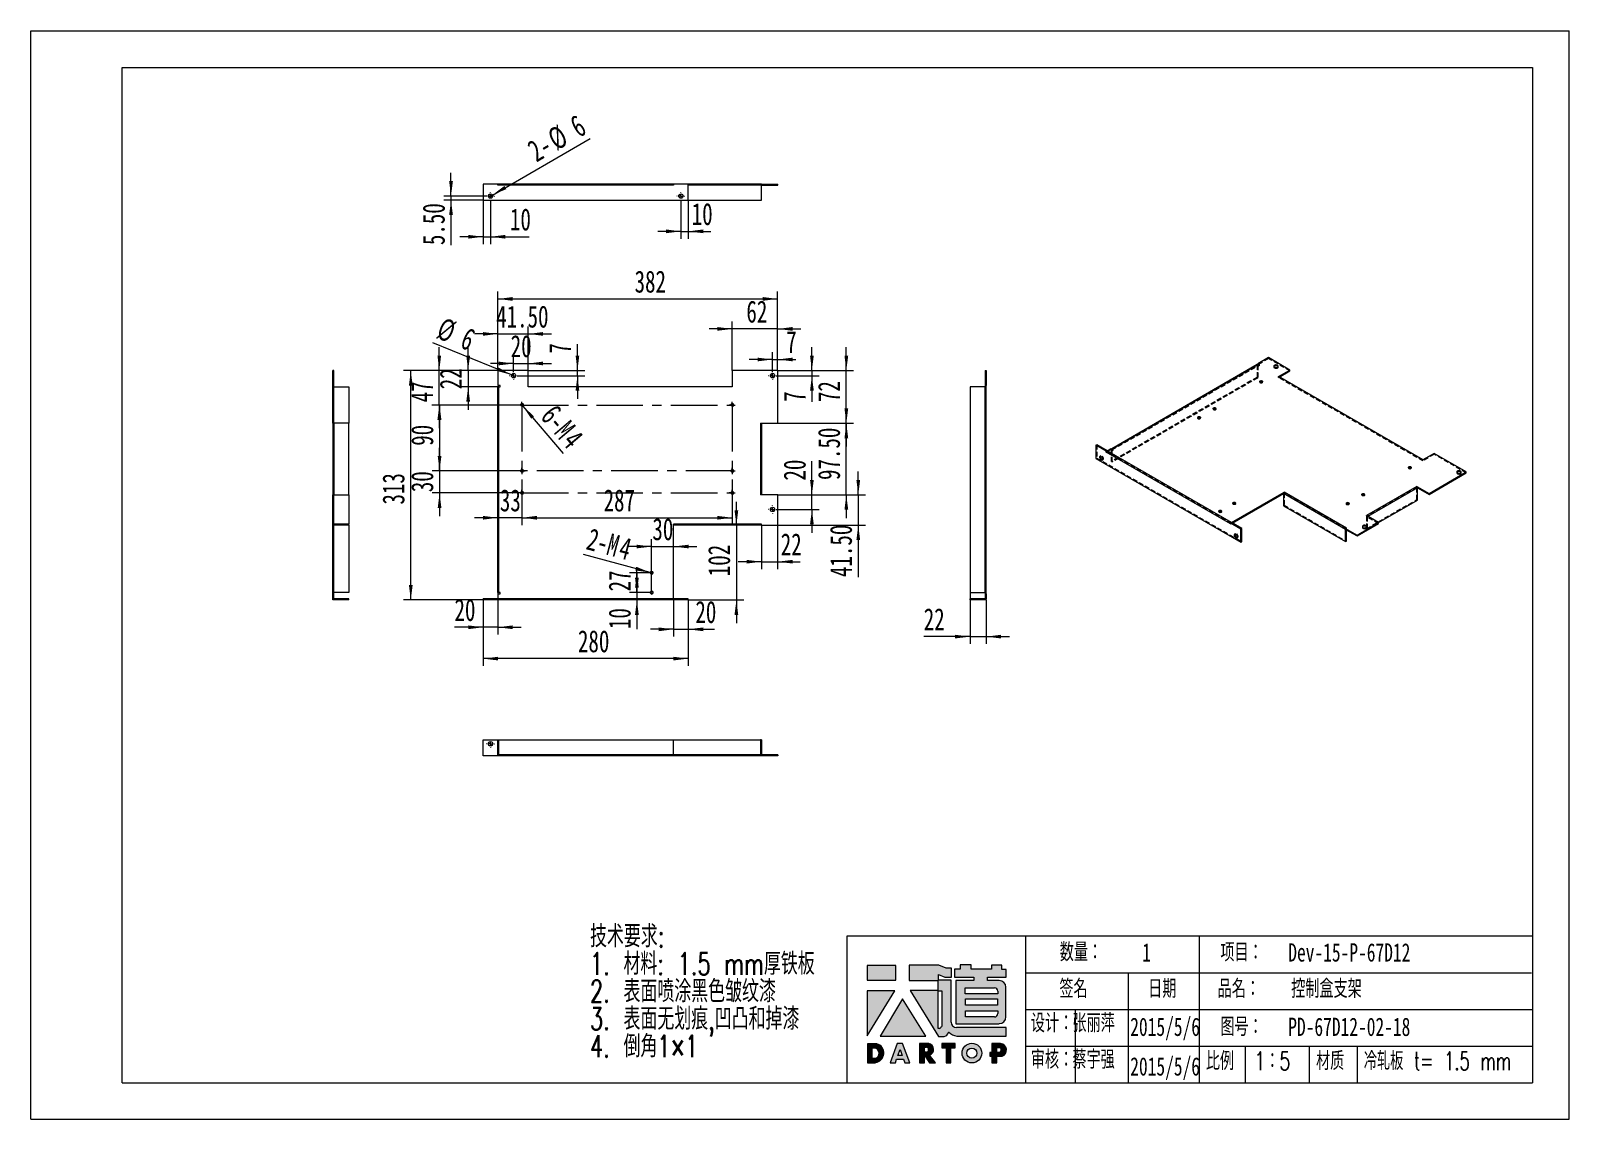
# Model space of a CAD drawing. Header units: millimetres. Extents: x 0 to 2100, y 1 to 1486.
import ezdxf

# ---------------------------------------------------------------- set-up
doc = ezdxf.new("R2010")
doc.units = ezdxf.units.MM
doc.header["$LTSCALE"] = 5
doc.linetypes.add('CENTERX2', pattern=[20.32, 12.7, -2.54, 2.54, -2.54])
doc.linetypes.add('HIDDEN', pattern=[1.905, 1.27, -0.635])
doc.layers.add('A-TITLEBLOCK', color=7, linetype='Continuous', lineweight=15)
doc.styles.add('SLDTEXTSTYLE0', font='TXT', dxfattribs={"width": 0.7, "bigfont": 'bigfont'})
doc.styles.add('SLDTEXTSTYLE1', font='TXT', dxfattribs={"width": 0.7})
doc.styles.add('SLDTEXTSTYLE2', font='TXT', dxfattribs={"width": 0.653846, "bigfont": 'bigfont'})
doc.dimstyles.new('SLDDIMSTYLE0', dxfattribs={"dimtxt": 30, "dimasz": 20.4, "dimexe": 0, "dimexo": 0.0625, "dimgap": 7.5, "dimtad": 2, "dimrnd": 1e-09, "dimzin": 4, "dimdsep": 46, "dimtxsty": 'SLDTEXTSTYLE1', "dimsah": 1, "dimcen": 0.09, "dimadec": 0, "dimazin": 1, "dimtfac": 1, "dimtmove": 0, "dimatfit": 0, "dimfxl": 0, "dimfrac": 2, "dimtolj": 1, "dimtzin": 12, "dimarcsym": 0})
doc.dimstyles.new('SLDDIMSTYLE1', dxfattribs={"dimtxt": 30, "dimasz": 20.4, "dimexe": 0, "dimexo": 0.0625, "dimgap": 7.5, "dimtad": 2, "dimrnd": 1e-09, "dimzin": 12, "dimdsep": 46, "dimtxsty": 'SLDTEXTSTYLE1', "dimsah": 1, "dimcen": 0.09, "dimadec": 0, "dimazin": 3, "dimtfac": 1, "dimtmove": 0, "dimatfit": 0, "dimfxl": 0, "dimfrac": 2, "dimtolj": 1, "dimtzin": 12, "dimarcsym": 0})
doc.dimstyles.new('SLDDIMSTYLE2', dxfattribs={"dimtxt": 30, "dimasz": 20.4, "dimexe": 0, "dimexo": 0.0625, "dimgap": 7.5, "dimtad": 2, "dimrnd": 1e-09, "dimzin": 12, "dimdsep": 46, "dimtxsty": 'SLDTEXTSTYLE1', "dimblk1": 'NONE', "dimsah": 1, "dimcen": 0, "dimadec": 0, "dimazin": 3, "dimtfac": 1, "dimtmove": 0, "dimatfit": 3, "dimldrblk": 'NONE', "dimfxl": 0, "dimfrac": 2, "dimtolj": 1, "dimtzin": 12, "dimarcsym": 0})
doc.dimstyles.new('SLDDIMSTYLE3', dxfattribs={"dimtxt": 30, "dimasz": 20.4, "dimexe": 0, "dimexo": 0.0625, "dimgap": 7.5, "dimtad": 2, "dimrnd": 1e-09, "dimzin": 12, "dimdsep": 46, "dimtxsty": 'SLDTEXTSTYLE1', "dimsah": 1, "dimcen": 0.09, "dimadec": 0, "dimazin": 3, "dimtfac": 1, "dimtofl": 0, "dimtmove": 0, "dimatfit": 3, "dimfxl": 0, "dimfrac": 2, "dimtolj": 1, "dimtzin": 12, "dimarcsym": 0})
doc.dimstyles.new('SLDDIMSTYLE4', dxfattribs={"dimtxt": 30, "dimasz": 20.4, "dimexe": 0, "dimexo": 0.0625, "dimgap": 7.5, "dimtad": 2, "dimrnd": 1e-09, "dimzin": 12, "dimdsep": 46, "dimtxsty": 'SLDTEXTSTYLE1', "dimblk1": 'NONE', "dimsah": 1, "dimcen": 0, "dimadec": 0, "dimazin": 3, "dimtfac": 1, "dimtmove": 0, "dimatfit": 3, "dimldrblk": 'NONE', "dimfxl": 0, "dimfrac": 2, "dimtolj": 1, "dimtzin": 12, "dimarcsym": 0})
doc.dimstyles.new('SLDDIMSTYLE5', dxfattribs={"dimtxt": 30, "dimasz": 20.4, "dimexe": 0, "dimexo": 0.0625, "dimgap": 7.5, "dimtad": 2, "dimrnd": 1e-09, "dimzin": 12, "dimdsep": 46, "dimtxsty": 'SLDTEXTSTYLE1', "dimblk1": 'NONE', "dimsah": 1, "dimcen": 0, "dimadec": 0, "dimazin": 3, "dimtfac": 1, "dimtmove": 0, "dimatfit": 3, "dimldrblk": 'NONE', "dimfxl": 0, "dimfrac": 2, "dimtolj": 1, "dimtzin": 12, "dimarcsym": 0})

msp = doc.modelspace()

# ---------------------------------------------------------------- texts
at = {"layer": 'A-TITLEBLOCK', "char_height": 25, "attachment_point": 1}
for s, insert, style in [('\\M+19094\\M+197CA\\M+18146', (1405.047, 241.5), 'SLDTEXTSTYLE0'), ('1', (1517.546, 241.181), 'SLDTEXTSTYLE1'), ('项\\M+196DA\\M+18146', (1624.197, 241.181), 'SLDTEXTSTYLE0'), ('Dev-15-P-67D12', (1716.881, 241.181), 'SLDTEXTSTYLE1'), ('签\\M+196BC', (1404.461, 191.574), 'SLDTEXTSTYLE0'), ('\\M+193FA\\M+18AFA', (1525.711, 191.574), 'SLDTEXTSTYLE0'), ('\\M+19569\\M+196BC\\M+18146', (1620.466, 191.574), 'SLDTEXTSTYLE0'), ('\\M+18D54\\M+190A7\\M+1E1B4\\M+18E78\\M+189CB', (1720.934, 191.574), 'SLDTEXTSTYLE0'), ('设计\\M+18146', (1365.537, 144.697), 'SLDTEXTSTYLE0'), ('张丽\\M+1E4CA', (1422.247, 144.697), 'SLDTEXTSTYLE0'), ('2015/5/6', (1501.155, 139.697), 'SLDTEXTSTYLE1'), ('图\\M+18D86\\M+18146', (1624.197, 139.697), 'SLDTEXTSTYLE0'), ('PD-67D12-02-18', (1716.846, 139.697), 'SLDTEXTSTYLE1'), ('审\\M+18A6A\\M+18146', (1365.537, 95.028), 'SLDTEXTSTYLE0'), ('\\M+1E4EF\\M+18946强', (1422.247, 95.028), 'SLDTEXTSTYLE0'), ('2015/5/6', (1501.155, 85.632), 'SLDTEXTSTYLE1'), ('\\M+194E4\\M+197E1', (1604.455, 93.132), 'SLDTEXTSTYLE0'), ('1\\M+181465', (1670.56, 93.132), 'SLDTEXTSTYLE0'), ('\\M+18DDE质', (1754.818, 93.132), 'SLDTEXTSTYLE0'), ('\\M+197E2轧\\M+194C2 t= 1.5 mm', (1819.965, 93.132), 'SLDTEXTSTYLE2')]:
    msp.add_mtext(s, dxfattribs=dict(at, insert=insert, style=style))

# ---------------------------------------------------------------- blocks, each defined once
blk = doc.blocks.new('块1')
at = {"linetype": 'Continuous'}
for color, points in [(12, [(38.6, 112.4), (38.6, 132.8), (-0.3, 132.8), (-0.3, 112.4)]), (12, [(-0.2, 36.7), (37.4, 98.2), (-0.2, 98.2)]), (12, [(79.7, 36.3), (47.8, 87), (17.1, 36.3)]), (8, [(119.5, 20.3), (119.5, 26), (101.7, 26), (101.7, 20.3), (107.2, 20.3), (107.2, 0), (113.9, 0), (113.9, 20.3)])]:
    blk.add_hatch(color=color, dxfattribs=at).paths.add_polyline_path(points, flags=0)
h = blk.add_hatch(color=12, dxfattribs=at)
edge = h.paths.add_edge_path(flags=0)
edge.add_line((96.9, 112.8), (96.9, 120.4))
edge.add_line((96.9, 120.4), (105.5, 116.7))
edge.add_line((105.5, 116.7), (114.8, 116.7))
edge.add_line((114.8, 116.7), (114.8, 129))
edge.add_line((114.8, 129), (107.2, 129))
edge.add_line((107.2, 129), (97.2, 133))
edge.add_line((97.2, 133), (57.1, 133))
edge.add_line((57.1, 133), (57.1, 112.1))
edge.add_line((57.1, 112.1), (96.1, 112.1))
edge.add_line((96.1, 112.1), (96.1, 111.7))
edge.add_line((96.1, 111.7), (96.1, 98.4))
edge.add_line((96.1, 98.4), (58.3, 98.4))
edge.add_line((58.3, 98.4), (97.1, 35.8))
edge.add_line((97.1, 35.8), (104.9, 35.8))
edge.add_arc((103.2, 43.2), 7.57, 282.9811, 345.4172)
edge.add_line((110.5, 41.3), (110.5, 41.6))
edge.add_line((110.5, 41.6), (111.2, 41.6))
edge.add_arc((125.7, 57), 21.2, 226.7358, 259.3209)
edge.add_line((121.8, 36.2), (189.3, 36.2))
edge.add_line((189.3, 36.2), (189.3, 48))
edge.add_line((189.3, 48), (121.5, 48))
edge.add_arc((121.5, 55.4), 7.39, 180, 270, ccw=False)
edge.add_line((114.1, 55.4), (114.1, 112.8))
edge.add_line((114.1, 112.8), (96.9, 112.8))
edge = h.paths.add_edge_path(flags=0)
edge.add_line((98.5, 46.6), (96.4, 46.6))
edge.add_line((96.4, 46.6), (96.5, 98.1))
edge.add_line((96.5, 98.1), (101.4, 98.1))
edge.add_line((101.4, 98.1), (101.4, 49.6))
edge.add_arc((91.7, 56.1), 11.7, 305.6399, 325.969, ccw=False)
h = blk.add_hatch(color=12, dxfattribs=at)
edge = h.paths.add_edge_path(flags=0)
edge.add_line((189.2, 116.7), (189.2, 127.3))
edge.add_line((189.2, 127.3), (183.2, 127.3))
edge.add_line((183.2, 127.3), (183.2, 133))
edge.add_line((183.2, 133), (169.5, 133))
edge.add_line((169.5, 133), (169.5, 127.6))
edge.add_line((169.5, 127.6), (141.4, 127.6))
edge.add_line((141.4, 127.6), (141.4, 133.3))
edge.add_line((141.4, 133.3), (126.7, 133.3))
edge.add_line((126.7, 133.3), (126.7, 127.5))
edge.add_line((126.7, 127.5), (118.6, 127.5))
edge.add_line((118.6, 127.5), (118.6, 116.9))
edge.add_line((118.6, 116.9), (145.4, 116.9))
edge.add_line((145.4, 116.9), (145.4, 112.3))
edge.add_line((145.4, 112.3), (120.4, 112.3))
edge.add_line((120.4, 112.3), (120.4, 53.2))
edge.add_line((120.4, 53.2), (179.7, 53.2))
edge.add_arc((179.7, 62.5), 9.24, 270, 360)
edge.add_line((188.9, 62.5), (188.9, 102.9))
edge.add_arc((179.7, 102.9), 9.24, 0, 90)
edge.add_line((179.7, 112.1), (164, 112.1))
edge.add_line((164, 112.1), (164, 116.7))
edge.add_line((164, 116.7), (189.2, 116.7))
h.paths.add_polyline_path([(133.7, 78.4), (133.7, 87), (177.5, 87), (177.5, 78.4)], flags=0)
edge = h.paths.add_edge_path(flags=0)
edge.add_line((133.4, 102.1), (173.2, 102.1))
edge.add_arc((173.2, 97.5), 4.62, 0, 90, ccw=False)
edge.add_line((177.8, 97.5), (177.8, 94.1))
edge.add_line((177.8, 94.1), (133.4, 94.1))
edge.add_line((133.4, 94.1), (133.4, 102.1))
edge = h.paths.add_edge_path(flags=0)
edge.add_line((133.7, 62.4), (133.7, 70.7))
edge.add_line((133.7, 70.7), (178.1, 70.7))
edge.add_line((178.1, 70.7), (178.1, 67))
edge.add_arc((173.4, 67), 4.62, -90, 0, ccw=False)
edge.add_line((173.4, 62.4), (133.7, 62.4))
h = blk.add_hatch(color=8, dxfattribs=at)
edge = h.paths.add_edge_path(flags=0)
edge.add_arc((8.9, 13.2), 13.3, 278.6604, 432.3203)
edge.add_line((12.9, 25.9), (0, 25.9))
edge.add_line((0, 25.9), (0, 0))
edge.add_line((0, 0), (10.9, 0))
edge = h.paths.add_edge_path(flags=0)
edge.add_line((6.6, 20.2), (10.6, 20.2))
edge.add_arc((7.9, 12.8), 7.85, -65.7857, 69.7177, ccw=False)
edge.add_line((11.1, 5.7), (6.6, 5.7))
edge.add_line((6.6, 5.7), (6.6, 20.2))
h = blk.add_hatch(color=8, dxfattribs=at)
h.paths.add_polyline_path([(57.9, -0.1), (47.9, 26.1), (40.6, 26.1), (31.1, 0), (38.1, 0), (39.7, 4.6), (49.2, 4.6), (50.8, -0.1)], flags=0)
h.paths.add_polyline_path([(41.5, 9.6), (44.4, 17.8), (47.3, 9.6)], flags=0)
h = blk.add_hatch(color=8, dxfattribs=at)
edge = h.paths.add_edge_path(flags=0)
edge.add_arc((81.9, 18), 8.27, 290.6073, 437.2124)
edge.add_line((83.7, 26.1), (71, 26.1))
edge.add_line((71, 26.1), (71, 0))
edge.add_line((71, 0), (77.7, 0))
edge.add_line((77.7, 0), (77.7, 10.3))
edge.add_line((77.7, 10.3), (84.6, -0.1))
edge.add_line((84.6, -0.1), (92.8, -0.1))
edge.add_line((92.8, -0.1), (84.8, 10.3))
edge = h.paths.add_edge_path(flags=0)
edge.add_arc((79.9, 17.6), 3.51, -77.473, 76.7196, ccw=False)
edge.add_line((80.6, 14.2), (77.7, 14.2))
edge.add_line((77.7, 14.2), (77.7, 21))
edge.add_line((77.7, 21), (80.7, 21))
h = blk.add_hatch(color=8, dxfattribs=at)
edge = h.paths.add_edge_path(flags=0)
edge.add_arc((142.5, 13.1), 13.4, 0, 360)
edge = h.paths.add_edge_path(flags=0)
edge.add_arc((142.5, 13.1), 6.88, 0, 360)
h = blk.add_hatch(color=8, dxfattribs=at)
edge = h.paths.add_edge_path(flags=0)
edge.add_arc((180.9, 17.2), 8.79, 288.8959, 445.2442)
edge.add_line((181.6, 26), (181.2, 26))
edge.add_line((181.2, 26), (169.9, 26))
edge.add_line((169.9, 26), (169.9, 13.8))
edge.add_line((169.9, 13.8), (166.9, 13.8))
edge.add_line((166.9, 13.8), (166.9, 8.9))
edge.add_line((166.9, 8.9), (169.8, 8.9))
edge.add_line((169.8, 8.9), (169.8, 0))
edge.add_line((169.8, 0), (176.5, 0))
edge.add_line((176.5, 0), (176.5, 8.9))
edge.add_line((176.5, 8.9), (183.7, 8.9))
edge = h.paths.add_edge_path(flags=0)
edge.add_arc((179.1, 17.3), 3.52, -79.0109, 72.5513, ccw=False)
edge.add_line((179.7, 13.9), (176.4, 13.9))
edge.add_line((176.4, 13.9), (176.4, 20.7))
edge.add_line((176.4, 20.7), (180.1, 20.7))
at = {"layer": 'A-TITLEBLOCK'}
for p, q in [((38.6, 132.8), (-0.3, 132.8)), ((-0.3, 132.8), (-0.3, 112.4)), ((38.6, 112.4), (38.6, 132.8)), ((97.2, 133), (57.1, 133)), ((57.1, 133), (57.1, 112.1)), ((107.2, 129), (97.2, 133)), ((114.8, 129), (107.2, 129)), ((114.8, 116.7), (114.8, 129)), ((126.7, 127.5), (118.6, 127.5)), ((118.6, 127.5), (118.6, 116.9)), ((141.4, 133.3), (126.7, 133.3)), ((126.7, 133.3), (126.7, 127.5)), ((141.4, 127.6), (141.4, 133.3)), ((169.5, 127.6), (141.4, 127.6)), ((183.2, 133), (169.5, 133)), ((169.5, 133), (169.5, 127.6)), ((183.2, 127.3), (183.2, 133)), ((189.2, 127.3), (183.2, 127.3)), ((189.2, 116.7), (189.2, 127.3)), ((-0.3, 112.4), (38.6, 112.4)), ((57.1, 112.1), (96.1, 112.1)), ((96.1, 112.1), (96.1, 111.7)), ((96.1, 111.7), (96.1, 98.4)), ((96.9, 120.4), (105.5, 116.7)), ((96.9, 112.8), (96.9, 120.4)), ((114.1, 112.8), (96.9, 112.8)), ((105.5, 116.7), (114.8, 116.7)), ((114.1, 55.4), (114.1, 112.8)), ((118.6, 116.9), (145.4, 116.9)), ((145.4, 112.3), (120.4, 112.3)), ((120.4, 112.3), (120.4, 53.2)), ((145.4, 116.9), (145.4, 112.3)), ((164, 112.1), (164, 116.7)), ((164, 116.7), (189.2, 116.7)), ((179.7, 112.1), (164, 112.1)), ((37.4, 98.2), (-0.2, 98.2)), ((-0.2, 98.2), (-0.2, 36.7)), ((-0.2, 36.7), (37.4, 98.2)), ((47.8, 87), (17.1, 36.3)), ((79.7, 36.3), (47.8, 87)), ((96.1, 98.4), (58.3, 98.4)), ((58.3, 98.4), (97.1, 35.8)), ((96.4, 46.6), (96.5, 98.1)), ((96.5, 98.1), (101.4, 98.1)), ((101.4, 98.1), (101.4, 49.6)), ((133.4, 94.1), (133.4, 102.1)), ((133.4, 102.1), (173.2, 102.1)), ((177.8, 94.1), (133.4, 94.1)), ((133.7, 78.4), (133.7, 87)), ((133.7, 87), (177.5, 87)), ((177.5, 87), (177.5, 78.4)), ((177.8, 97.5), (177.8, 94.1)), ((188.9, 62.5), (188.9, 102.9)), ((177.5, 78.4), (133.7, 78.4)), ((133.7, 62.4), (133.7, 70.7)), ((133.7, 70.7), (178.1, 70.7)), ((178.1, 70.7), (178.1, 67)), ((98.5, 46.6), (96.4, 46.6)), ((120.4, 53.2), (179.7, 53.2)), ((189.3, 48), (121.5, 48)), ((173.4, 62.4), (133.7, 62.4)), ((189.3, 36.2), (189.3, 48)), ((12.9, 25.9), (0, 25.9)), ((0, 25.9), (0, 0)), ((17.1, 36.3), (79.7, 36.3)), ((40.6, 26.1), (31.1, 0)), ((47.9, 26.1), (40.6, 26.1)), ((57.9, -0.1), (47.9, 26.1)), ((83.7, 26.1), (71, 26.1)), ((71, 26.1), (71, 0)), ((77.7, 14.2), (77.7, 21)), ((77.7, 21), (80.7, 21)), ((97.1, 35.8), (104.9, 35.8)), ((119.5, 26), (101.7, 26)), ((101.7, 26), (101.7, 20.3)), ((110.5, 41.3), (110.5, 41.6)), ((110.5, 41.6), (111.2, 41.6)), ((119.5, 20.3), (119.5, 26)), ((121.8, 36.2), (189.3, 36.2)), ((181.2, 26), (169.9, 26)), ((169.9, 26), (169.9, 13.8)), ((181.6, 26), (181.2, 26)), ((0, 0), (10.9, 0)), ((6.6, 5.7), (6.6, 20.2)), ((6.6, 20.2), (10.6, 20.2)), ((11.1, 5.7), (6.6, 5.7)), ((31.1, 0), (38.1, 0)), ((38.1, 0), (39.7, 4.6)), ((39.7, 4.6), (49.2, 4.6)), ((41.5, 9.6), (44.4, 17.8)), ((47.3, 9.6), (41.5, 9.6)), ((44.4, 17.8), (47.3, 9.6)), ((49.2, 4.6), (50.8, -0.1)), ((80.6, 14.2), (77.7, 14.2)), ((77.7, 0), (77.7, 10.3)), ((77.7, 10.3), (84.6, -0.1)), ((92.8, -0.1), (84.8, 10.3)), ((101.7, 20.3), (107.2, 20.3)), ((107.2, 20.3), (107.2, 0)), ((113.9, 0), (113.9, 20.3)), ((113.9, 20.3), (119.5, 20.3)), ((169.9, 13.8), (166.9, 13.8)), ((166.9, 13.8), (166.9, 8.9)), ((166.9, 8.9), (169.8, 8.9)), ((169.8, 8.9), (169.8, 0)), ((169.8, 0), (176.5, 0)), ((176.4, 13.9), (176.4, 20.7)), ((176.4, 20.7), (180.1, 20.7)), ((179.7, 13.9), (176.4, 13.9)), ((176.5, 0), (176.5, 8.9)), ((176.5, 8.9), (183.7, 8.9)), ((50.8, -0.1), (57.9, -0.1)), ((71, 0), (77.7, 0)), ((84.6, -0.1), (92.8, -0.1)), ((107.2, 0), (113.9, 0))]:
    blk.add_line(p, q, dxfattribs=at)
for radius in [13.4, 6.88]:
    blk.add_circle((142.5, 13.1), radius, dxfattribs=at)
for centre, radius, start, end in [((179.7, 102.9), 9.24, 0, 90), ((173.2, 97.5), 4.62, 360, 90), ((173.4, 67), 4.62, 270, 0), ((91.7, 56.1), 11.7, 305.6399, 325.969), ((121.5, 55.4), 7.39, 180, 270), ((179.7, 62.5), 9.24, 270, 360), ((8.9, 13.2), 13.3, 278.6604, 72.3203), ((79.9, 17.6), 3.51, 282.527, 76.7196), ((81.9, 18), 8.27, 290.6073, 77.2124), ((103.2, 43.2), 7.57, 282.9811, 345.4172), ((125.7, 57), 21.2, 226.7358, 259.3209), ((180.9, 17.2), 8.79, 288.8959, 85.2442), ((7.9, 12.8), 7.85, 294.2143, 69.7177), ((179.1, 17.3), 3.52, 280.9891, 72.5513)]:
    blk.add_arc(centre, radius, start, end, dxfattribs=at)
blk = doc.blocks.new('SW_NOTE_0')
at = {"layer": 'A-TITLEBLOCK', "color": 0, "char_height": 30, "attachment_point": 1, "style": 'SLDTEXTSTYLE0'}
for s, insert in [('\\M+18B5A术\\M+19776\\M+18B81:', (0, 38.7)), ('1. \\M+18DDE\\M+197BF: 1.5 mm\\M+18CFA铁\\M+194C2', (0, 1.2)), ('2. \\M+1955C\\M+196CA喷涂\\M+1FC4B\\M+19046皱纹\\M+18EBD', (0, -36.3)), ('3. \\M+1955C\\M+196CA\\M+19DD9划\\M+18DAD,\\M+1899A\\M+193CA\\M+19861\\M+19D7B\\M+18EBD', (0, -73.8)), ('4. \\M+1937C\\M+18A701\\M+1817E1', (0, -111.3))]:
    blk.add_mtext(s, dxfattribs=dict(at, insert=insert))
blk = doc.blocks.new('_D')
at = {"layer": 'A-TITLEBLOCK'}
for p, q in [((574, 1260.5), (574, 1292.3)), ((622.4, 1260.5), (564, 1260.5)), ((574, 1260.5), (574, 1255)), ((617.9, 1255), (564, 1255)), ((574, 1255), (574, 1193.7))]:
    blk.add_line(p, q, dxfattribs=at)
for points in [[(574, 1260.5), (576.6, 1280.9), (571.5, 1280.9)], [(574, 1255), (571.5, 1234.6), (576.6, 1234.6)]]:
    blk.add_solid(points, dxfattribs=at)
at = {"layer": 'A-TITLEBLOCK', "insert": (535.4, 1193.7), "char_height": 30, "attachment_point": 1, "rotation": 90, "style": 'SLDTEXTSTYLE1'}
blk.add_mtext('5.50', dxfattribs=at)
blk = doc.blocks.new('_D_1')
at = {"layer": 'A-TITLEBLOCK'}
for p, q in [((617.9, 1255), (617.9, 1195)), ((627.9, 1255), (627.9, 1195)), ((617.9, 1205), (586.2, 1205)), ((617.9, 1205), (627.9, 1205)), ((627.9, 1205), (680.9, 1205))]:
    blk.add_line(p, q, dxfattribs=at)
for points in [[(617.9, 1205), (597.5, 1207.6), (597.5, 1202.5)], [(627.9, 1205), (648.3, 1202.5), (648.3, 1207.6)]]:
    blk.add_solid(points, dxfattribs=at)
at = {"layer": 'A-TITLEBLOCK', "insert": (654.5, 1243.7), "char_height": 30, "attachment_point": 1, "style": 'SLDTEXTSTYLE1'}
blk.add_mtext('10', dxfattribs=at)
blk = doc.blocks.new('_D_2')
at = {"layer": 'A-TITLEBLOCK'}
for p, q in [((887.9, 1255), (887.9, 1202.4)), ((897.9, 1255), (897.9, 1202.4)), ((887.9, 1212.4), (856.2, 1212.4)), ((887.9, 1212.4), (897.9, 1212.4)), ((897.9, 1212.4), (928.9, 1212.4))]:
    blk.add_line(p, q, dxfattribs=at)
for points in [[(887.9, 1212.4), (867.5, 1215), (867.5, 1209.9)], [(897.9, 1212.4), (918.3, 1209.9), (918.3, 1215)]]:
    blk.add_solid(points, dxfattribs=at)
at = {"layer": 'A-TITLEBLOCK', "insert": (902.6, 1251.1), "char_height": 30, "attachment_point": 1, "style": 'SLDTEXTSTYLE1'}
blk.add_mtext('10', dxfattribs=at)
blk = doc.blocks.new('_D_3')
at = {"layer": 'A-TITLEBLOCK'}
for q in [(764, 1339.1), (625.3, 1259)]:
    blk.add_line((630.5, 1262), q, dxfattribs=at)
blk.add_solid([(630.5, 1262), (649.4, 1270), (646.9, 1274.4)], dxfattribs=at)
at = {"layer": 'A-TITLEBLOCK', "char_height": 30, "attachment_point": 1, "rotation": 30, "style": 'SLDTEXTSTYLE1'}
for s, insert in [('6', (733.5, 1365.7)), ('%%c', (702.9, 1348.1)), ('2-', (675.5, 1332.2))]:
    blk.add_mtext(s, dxfattribs=dict(at, insert=insert))
blk = doc.blocks.new('_NONE')
blk = doc.blocks.new('SW_CENTERMARKSYMBOL_0')
at = {"layer": 'A-TITLEBLOCK', "color": 0}
for p, q in [((-5, 0), (-5.5, 0)), ((0, 0), (-2.5, 0)), ((0, 5), (0, 5.5)), ((0, 0), (0, 2.5)), ((0, 0), (0, -2.5)), ((0, 0), (2.5, 0)), ((5, 0), (5.5, 0)), ((0, -5), (0, -5.5))]:
    blk.add_line(p, q, dxfattribs=at)
blk = doc.blocks.new('SW_CENTERMARKSYMBOL_1')
at = {"layer": 'A-TITLEBLOCK', "color": 0}
for p, q in [((-5, 0), (-5.5, 0)), ((0, 0), (-2.5, 0)), ((0, 5), (0, 5.5)), ((0, 0), (0, 2.5)), ((0, 0), (0, -2.5)), ((0, 0), (2.5, 0)), ((5, 0), (5.5, 0)), ((0, -5), (0, -5.5))]:
    blk.add_line(p, q, dxfattribs=at)
blk = doc.blocks.new('_D_4')
at = {"layer": 'A-TITLEBLOCK'}
for p, q in [((659.4, 1032.1), (627.7, 1032.1)), ((659.4, 1021), (659.4, 1042.1)), ((659.4, 1032.1), (679.4, 1032.1)), ((679.4, 1022.5), (679.4, 1042.1)), ((679.4, 1032.1), (711.2, 1032.1))]:
    blk.add_line(p, q, dxfattribs=at)
for points in [[(659.4, 1032.1), (639, 1034.7), (639, 1029.6)], [(679.4, 1032.1), (699.8, 1029.6), (699.8, 1034.7)]]:
    blk.add_solid(points, dxfattribs=at)
at = {"layer": 'A-TITLEBLOCK', "insert": (655.5, 1070.8), "char_height": 30, "attachment_point": 1, "style": 'SLDTEXTSTYLE1'}
blk.add_mtext('20', dxfattribs=at)
blk = doc.blocks.new('_D_5')
at = {"layer": 'A-TITLEBLOCK'}
for p, q in [((637.9, 1022.5), (637.9, 1130.2)), ((637.9, 1120.2), (1019.9, 1120.2)), ((1019.9, 1022.5), (1019.9, 1130.2))]:
    blk.add_line(p, q, dxfattribs=at)
for points in [[(637.9, 1120.2), (658.3, 1117.7), (658.3, 1122.8)], [(1019.9, 1120.2), (999.5, 1122.8), (999.5, 1117.7)]]:
    blk.add_solid(points, dxfattribs=at)
at = {"layer": 'A-TITLEBLOCK', "insert": (824.6, 1158.9), "char_height": 30, "attachment_point": 1, "style": 'SLDTEXTSTYLE1'}
blk.add_mtext('382', dxfattribs=at)
blk = doc.blocks.new('_D_6')
at = {"layer": 'A-TITLEBLOCK'}
for p, q in [((637.9, 1072.5), (606.2, 1072.5)), ((637.9, 1022.5), (637.9, 1082.5)), ((637.9, 1072.5), (679.4, 1072.5)), ((679.4, 1022.5), (679.4, 1082.5)), ((679.4, 1072.5), (711.2, 1072.5))]:
    blk.add_line(p, q, dxfattribs=at)
for points in [[(637.9, 1072.5), (617.5, 1075), (617.5, 1070)], [(679.4, 1072.5), (699.8, 1070), (699.8, 1075)]]:
    blk.add_solid(points, dxfattribs=at)
at = {"layer": 'A-TITLEBLOCK', "insert": (635.7, 1111.2), "char_height": 30, "attachment_point": 1, "style": 'SLDTEXTSTYLE1'}
blk.add_mtext('41.50', dxfattribs=at)
blk = doc.blocks.new('_D_7')
at = {"layer": 'A-TITLEBLOCK'}
for p, q in [((1012.9, 1037.6), (981.2, 1037.6)), ((1012.9, 1021), (1012.9, 1047.6)), ((1012.9, 1037.6), (1019.9, 1037.6)), ((1019.9, 1022.5), (1019.9, 1047.6)), ((1019.9, 1037.6), (1044.6, 1037.6))]:
    blk.add_line(p, q, dxfattribs=at)
for points in [[(1012.9, 1037.6), (992.5, 1040.1), (992.5, 1035.1)], [(1019.9, 1037.6), (1040.3, 1035.1), (1040.3, 1040.1)]]:
    blk.add_solid(points, dxfattribs=at)
at = {"layer": 'A-TITLEBLOCK', "insert": (1031.5, 1076.3), "char_height": 30, "attachment_point": 1, "style": 'SLDTEXTSTYLE1'}
blk.add_mtext('7', dxfattribs=at)
blk = doc.blocks.new('_D_8')
at = {"layer": 'A-TITLEBLOCK'}
for p, q in [((1066.6, 1022.5), (1066.6, 1054.3)), ((1018.4, 1015.5), (1076.6, 1015.5)), ((1019.9, 1022.5), (1076.6, 1022.5)), ((1066.6, 1022.5), (1066.6, 1015.5)), ((1066.6, 1015.5), (1066.6, 979.8))]:
    blk.add_line(p, q, dxfattribs=at)
for points in [[(1066.6, 1022.5), (1069.2, 1042.9), (1064.1, 1042.9)], [(1066.6, 1015.5), (1064.1, 995.1), (1069.2, 995.1)]]:
    blk.add_solid(points, dxfattribs=at)
at = {"layer": 'A-TITLEBLOCK', "insert": (1028, 979.8), "char_height": 30, "attachment_point": 1, "rotation": 90, "style": 'SLDTEXTSTYLE1'}
blk.add_mtext('7', dxfattribs=at)
blk = doc.blocks.new('_D_9')
at = {"layer": 'A-TITLEBLOCK'}
for p, q in [((957.9, 1079.3), (926.2, 1079.3)), ((957.9, 1022.5), (957.9, 1089.3)), ((1019.9, 1079.3), (957.9, 1079.3)), ((1019.9, 1022.5), (1019.9, 1089.3)), ((1019.9, 1079.3), (1051.7, 1079.3))]:
    blk.add_line(p, q, dxfattribs=at)
for points in [[(957.9, 1079.3), (937.5, 1081.9), (937.5, 1076.8)], [(1019.9, 1079.3), (1040.3, 1076.8), (1040.3, 1081.9)]]:
    blk.add_solid(points, dxfattribs=at)
at = {"layer": 'A-TITLEBLOCK', "insert": (977.2, 1118), "char_height": 30, "attachment_point": 1, "style": 'SLDTEXTSTYLE1'}
blk.add_mtext('62', dxfattribs=at)
blk = doc.blocks.new('_D_10')
at = {"layer": 'A-TITLEBLOCK'}
for q in [(549.2, 1060.3), (662.2, 1014.4)]:
    blk.add_line((656.6, 1016.6), q, dxfattribs=at)
blk.add_solid([(656.6, 1016.6), (638.7, 1026.7), (636.8, 1022)], dxfattribs=at)
at = {"layer": 'A-TITLEBLOCK', "char_height": 30, "attachment_point": 1, "rotation": 337.8762, "style": 'SLDTEXTSTYLE1'}
for s, insert in [('%%c', (563.6, 1095.7)), ('6', (596.3, 1082.3))]:
    blk.add_mtext(s, dxfattribs=dict(at, insert=insert))
blk = doc.blocks.new('_D_11')
at = {"layer": 'A-TITLEBLOCK'}
for p, q in [((746.6, 1022.5), (746.6, 1058.7)), ((664.9, 1015.5), (756.6, 1015.5)), ((679.4, 1022.5), (756.6, 1022.5)), ((746.6, 1015.5), (746.6, 1022.5)), ((746.6, 1015.5), (746.6, 983.8))]:
    blk.add_line(p, q, dxfattribs=at)
for points in [[(746.6, 1022.5), (749.1, 1042.9), (744.1, 1042.9)], [(746.6, 1015.5), (744.1, 995.1), (749.1, 995.1)]]:
    blk.add_solid(points, dxfattribs=at)
at = {"layer": 'A-TITLEBLOCK', "insert": (707.9, 1045.6), "char_height": 30, "attachment_point": 1, "rotation": 90, "style": 'SLDTEXTSTYLE1'}
blk.add_mtext('7', dxfattribs=at)
blk = doc.blocks.new('_D_12')
at = {"layer": 'A-TITLEBLOCK'}
for p, q in [((597.4, 1022.5), (597.4, 1054.3)), ((637.9, 1022.5), (587.4, 1022.5)), ((597.4, 1022.5), (597.4, 1000.5)), ((637.9, 1000.5), (587.4, 1000.5)), ((597.4, 1000.5), (597.4, 968.8))]:
    blk.add_line(p, q, dxfattribs=at)
for points in [[(597.4, 1022.5), (600, 1042.9), (594.9, 1042.9)], [(597.4, 1000.5), (594.9, 980.1), (600, 980.1)]]:
    blk.add_solid(points, dxfattribs=at)
at = {"layer": 'A-TITLEBLOCK', "insert": (558.7, 997), "char_height": 30, "attachment_point": 1, "rotation": 90, "style": 'SLDTEXTSTYLE1'}
blk.add_mtext('22', dxfattribs=at)
blk = doc.blocks.new('_D_13')
at = {"layer": 'A-TITLEBLOCK'}
for p, q in [((558, 1022.5), (558, 1054.3)), ((637.9, 1022.5), (548, 1022.5)), ((558, 975.5), (558, 1022.5)), ((670.9, 975.5), (548, 975.5)), ((558, 975.5), (558, 943.8))]:
    blk.add_line(p, q, dxfattribs=at)
for points in [[(558, 1022.5), (560.5, 1042.9), (555.5, 1042.9)], [(558, 975.5), (555.5, 955.1), (560.5, 955.1)]]:
    blk.add_solid(points, dxfattribs=at)
at = {"layer": 'A-TITLEBLOCK', "insert": (519.3, 979.1), "char_height": 30, "attachment_point": 1, "rotation": 90, "style": 'SLDTEXTSTYLE1'}
blk.add_mtext('47', dxfattribs=at)
blk = doc.blocks.new('_D_14')
at = {"layer": 'A-TITLEBLOCK'}
for p, q in [((670.9, 975.5), (548.4, 975.5)), ((558.4, 975.5), (558.4, 885.5)), ((670.9, 885.5), (548.4, 885.5))]:
    blk.add_line(p, q, dxfattribs=at)
for points in [[(558.4, 975.5), (555.9, 955.1), (560.9, 955.1)], [(558.4, 885.5), (560.9, 905.9), (555.9, 905.9)]]:
    blk.add_solid(points, dxfattribs=at)
at = {"layer": 'A-TITLEBLOCK', "insert": (519.7, 919.9), "char_height": 30, "attachment_point": 1, "rotation": 90, "style": 'SLDTEXTSTYLE1'}
blk.add_mtext('90', dxfattribs=at)
blk = doc.blocks.new('_D_15')
at = {"layer": 'A-TITLEBLOCK'}
for p, q in [((558.4, 885.5), (558.4, 917.3)), ((670.9, 885.5), (548.4, 885.5)), ((558.4, 885.5), (558.4, 855.5)), ((670.9, 855.5), (548.4, 855.5)), ((558.4, 855.5), (558.4, 823.8))]:
    blk.add_line(p, q, dxfattribs=at)
for points in [[(558.4, 885.5), (560.9, 905.9), (555.9, 905.9)], [(558.4, 855.5), (555.9, 835.1), (560.9, 835.1)]]:
    blk.add_solid(points, dxfattribs=at)
at = {"layer": 'A-TITLEBLOCK', "insert": (519.7, 856.6), "char_height": 30, "attachment_point": 1, "rotation": 90, "style": 'SLDTEXTSTYLE1'}
blk.add_mtext('30', dxfattribs=at)
blk = doc.blocks.new('_D_16')
at = {"layer": 'A-TITLEBLOCK'}
for p, q in [((670.9, 855.5), (670.9, 811.7)), ((637.9, 821.7), (606.2, 821.7)), ((670.9, 821.7), (637.9, 821.7)), ((670.9, 821.7), (702.7, 821.7))]:
    blk.add_line(p, q, dxfattribs=at)
for points in [[(637.9, 821.7), (617.5, 824.2), (617.5, 819.1)], [(670.9, 821.7), (691.3, 819.1), (691.3, 824.2)]]:
    blk.add_solid(points, dxfattribs=at)
at = {"layer": 'A-TITLEBLOCK', "insert": (640.7, 860.4), "char_height": 30, "attachment_point": 1, "style": 'SLDTEXTSTYLE1'}
blk.add_mtext('33', dxfattribs=at)
blk = doc.blocks.new('_D_17')
at = {"layer": 'A-TITLEBLOCK'}
for p, q in [((670.9, 855.5), (670.9, 811.7)), ((957.9, 855.5), (957.9, 811.7)), ((670.9, 821.7), (957.9, 821.7))]:
    blk.add_line(p, q, dxfattribs=at)
for points in [[(670.9, 821.7), (691.3, 819.1), (691.3, 824.2)], [(957.9, 821.7), (937.5, 824.2), (937.5, 819.1)]]:
    blk.add_solid(points, dxfattribs=at)
at = {"layer": 'A-TITLEBLOCK', "insert": (782.3, 860.4), "char_height": 30, "attachment_point": 1, "style": 'SLDTEXTSTYLE1'}
blk.add_mtext('287', dxfattribs=at)
blk = doc.blocks.new('_D_18')
at = {"layer": 'A-TITLEBLOCK'}
for p, q in [((637.9, 1022.5), (509.1, 1022.5)), ((519.1, 709.5), (519.1, 1022.5)), ((617.9, 709.5), (509.1, 709.5))]:
    blk.add_line(p, q, dxfattribs=at)
for points in [[(519.1, 1022.5), (516.6, 1002.1), (521.7, 1002.1)], [(519.1, 709.5), (521.7, 729.9), (516.6, 729.9)]]:
    blk.add_solid(points, dxfattribs=at)
at = {"layer": 'A-TITLEBLOCK', "insert": (480.4, 839.7), "char_height": 30, "attachment_point": 1, "rotation": 90, "style": 'SLDTEXTSTYLE1'}
blk.add_mtext('313', dxfattribs=at)
blk = doc.blocks.new('_D_19')
at = {"layer": 'A-TITLEBLOCK'}
for p, q in [((637.9, 719.5), (637.9, 662.3)), ((617.9, 709.5), (617.9, 662.3)), ((617.9, 672.3), (578.8, 672.3)), ((637.9, 672.3), (617.9, 672.3)), ((637.9, 672.3), (669.7, 672.3))]:
    blk.add_line(p, q, dxfattribs=at)
for points in [[(617.9, 672.3), (597.5, 674.8), (597.5, 669.7)], [(637.9, 672.3), (658.3, 669.7), (658.3, 674.8)]]:
    blk.add_solid(points, dxfattribs=at)
at = {"layer": 'A-TITLEBLOCK', "insert": (578.8, 710.9), "char_height": 30, "attachment_point": 1, "style": 'SLDTEXTSTYLE1'}
blk.add_mtext('20', dxfattribs=at)
blk = doc.blocks.new('_D_20')
at = {"layer": 'A-TITLEBLOCK'}
for p, q in [((617.9, 709.5), (617.9, 619.5)), ((897.9, 709.5), (897.9, 619.5)), ((897.9, 629.5), (617.9, 629.5))]:
    blk.add_line(p, q, dxfattribs=at)
for points in [[(617.9, 629.5), (638.3, 627), (638.3, 632)], [(897.9, 629.5), (877.5, 632), (877.5, 627)]]:
    blk.add_solid(points, dxfattribs=at)
at = {"layer": 'A-TITLEBLOCK', "insert": (747.3, 668.2), "char_height": 30, "attachment_point": 1, "style": 'SLDTEXTSTYLE1'}
blk.add_mtext('280', dxfattribs=at)
blk = doc.blocks.new('_D_21')
at = {"layer": 'A-TITLEBLOCK'}
for p, q in [((877.9, 709.5), (877.9, 659.5)), ((897.9, 709.5), (897.9, 659.5)), ((877.9, 669.5), (846.2, 669.5)), ((877.9, 669.5), (897.9, 669.5)), ((897.9, 669.5), (933.9, 669.5))]:
    blk.add_line(p, q, dxfattribs=at)
for points in [[(877.9, 669.5), (857.5, 672), (857.5, 666.9)], [(897.9, 669.5), (918.3, 666.9), (918.3, 672)]]:
    blk.add_solid(points, dxfattribs=at)
at = {"layer": 'A-TITLEBLOCK', "insert": (907.6, 708.1), "char_height": 30, "attachment_point": 1, "style": 'SLDTEXTSTYLE1'}
blk.add_mtext('20', dxfattribs=at)
blk = doc.blocks.new('_D_22')
at = {"layer": 'A-TITLEBLOCK'}
for p, q in [((963.6, 811.5), (963.6, 843.3)), ((963.6, 811.5), (963.6, 709.5)), ((897.9, 709.5), (973.6, 709.5)), ((963.6, 709.5), (963.6, 677.8))]:
    blk.add_line(p, q, dxfattribs=at)
for points in [[(963.6, 811.5), (966.1, 831.9), (961, 831.9)], [(963.6, 709.5), (961, 689.1), (966.1, 689.1)]]:
    blk.add_solid(points, dxfattribs=at)
at = {"layer": 'A-TITLEBLOCK', "insert": (924.9, 741.9), "char_height": 30, "attachment_point": 1, "rotation": 90, "style": 'SLDTEXTSTYLE1'}
blk.add_mtext('102', dxfattribs=at)
blk = doc.blocks.new('_D_23')
at = {"layer": 'A-TITLEBLOCK'}
for p, q in [((997.9, 811.5), (997.9, 751.7)), ((1019.9, 811.5), (1019.9, 751.7)), ((997.9, 761.7), (966.2, 761.7)), ((997.9, 761.7), (1019.9, 761.7)), ((1019.9, 761.7), (1050.4, 761.7))]:
    blk.add_line(p, q, dxfattribs=at)
for points in [[(997.9, 761.7), (977.5, 764.2), (977.5, 759.2)], [(1019.9, 761.7), (1040.3, 759.2), (1040.3, 764.2)]]:
    blk.add_solid(points, dxfattribs=at)
at = {"layer": 'A-TITLEBLOCK', "insert": (1024.1, 800.4), "char_height": 30, "attachment_point": 1, "style": 'SLDTEXTSTYLE1'}
blk.add_mtext('22', dxfattribs=at)
blk = doc.blocks.new('_D_24')
at = {"layer": 'A-TITLEBLOCK'}
for p, q in [((1066.6, 853), (1066.6, 898.7)), ((1019.9, 853), (1076.6, 853)), ((1066.6, 833), (1066.6, 853)), ((1018.4, 833), (1076.6, 833)), ((1066.6, 833), (1066.6, 801.3))]:
    blk.add_line(p, q, dxfattribs=at)
for points in [[(1066.6, 853), (1069.2, 873.4), (1064.1, 873.4)], [(1066.6, 833), (1064.1, 812.6), (1069.2, 812.6)]]:
    blk.add_solid(points, dxfattribs=at)
at = {"layer": 'A-TITLEBLOCK', "insert": (1028, 872.4), "char_height": 30, "attachment_point": 1, "rotation": 90, "style": 'SLDTEXTSTYLE1'}
blk.add_mtext('20', dxfattribs=at)
blk = doc.blocks.new('_D_25')
at = {"layer": 'A-TITLEBLOCK'}
for p, q in [((1129.9, 853), (1129.9, 884.8)), ((1019.9, 853), (1139.9, 853)), ((1129.9, 853), (1129.9, 811.5)), ((1019.9, 811.5), (1139.9, 811.5)), ((1129.9, 811.5), (1129.9, 740.8))]:
    blk.add_line(p, q, dxfattribs=at)
for points in [[(1129.9, 853), (1132.5, 873.4), (1127.4, 873.4)], [(1129.9, 811.5), (1127.4, 791.1), (1132.5, 791.1)]]:
    blk.add_solid(points, dxfattribs=at)
at = {"layer": 'A-TITLEBLOCK', "insert": (1091.2, 740.8), "char_height": 30, "attachment_point": 1, "rotation": 90, "style": 'SLDTEXTSTYLE1'}
blk.add_mtext('41.50', dxfattribs=at)
blk = doc.blocks.new('_D_26')
at = {"layer": 'A-TITLEBLOCK'}
for p, q in [((1113.6, 1022.5), (1113.6, 1054.3)), ((1019.9, 1022.5), (1123.6, 1022.5)), ((1113.6, 950.5), (1113.6, 1022.5)), ((1019.9, 950.5), (1123.6, 950.5)), ((1113.6, 950.5), (1113.6, 918.8))]:
    blk.add_line(p, q, dxfattribs=at)
for points in [[(1113.6, 1022.5), (1116.2, 1042.9), (1111.1, 1042.9)], [(1113.6, 950.5), (1111.1, 930.1), (1116.2, 930.1)]]:
    blk.add_solid(points, dxfattribs=at)
at = {"layer": 'A-TITLEBLOCK', "insert": (1074.9, 979.5), "char_height": 30, "attachment_point": 1, "rotation": 90, "style": 'SLDTEXTSTYLE1'}
blk.add_mtext('72', dxfattribs=at)
blk = doc.blocks.new('_D_27')
at = {"layer": 'A-TITLEBLOCK'}
for p, q in [((1113.6, 950.5), (1113.6, 982.3)), ((1019.9, 950.5), (1123.6, 950.5)), ((1113.6, 853), (1113.6, 950.5)), ((1019.9, 853), (1123.6, 853)), ((1113.6, 853), (1113.6, 821.3))]:
    blk.add_line(p, q, dxfattribs=at)
for points in [[(1113.6, 950.5), (1116.2, 970.9), (1111.1, 970.9)], [(1113.6, 853), (1111.1, 832.6), (1116.2, 832.6)]]:
    blk.add_solid(points, dxfattribs=at)
at = {"layer": 'A-TITLEBLOCK', "insert": (1074.9, 873.2), "char_height": 30, "attachment_point": 1, "rotation": 90, "style": 'SLDTEXTSTYLE1'}
blk.add_mtext('97.50', dxfattribs=at)
blk = doc.blocks.new('_D_28')
at = {"layer": 'A-TITLEBLOCK'}
for q in [(669.6, 977), (727, 909.2)]:
    blk.add_line((672.2, 974), q, dxfattribs=at)
blk.add_solid([(672.2, 974), (683.5, 956.8), (687.3, 960.1)], dxfattribs=at)
at = {"layer": 'A-TITLEBLOCK', "char_height": 30, "attachment_point": 1, "rotation": 310.2657, "style": 'SLDTEXTSTYLE1'}
for s, insert in [('6-M', (717.9, 978.6)), ('4', (747.4, 943.8))]:
    blk.add_mtext(s, dxfattribs=dict(at, insert=insert))
blk = doc.blocks.new('_D_29')
at = {"layer": 'A-TITLEBLOCK'}
for p, q in [((847.9, 782.4), (816.2, 782.4)), ((847.9, 719.5), (847.9, 792.4)), ((847.9, 782.4), (877.9, 782.4)), ((877.9, 782.4), (909.7, 782.4))]:
    blk.add_line(p, q, dxfattribs=at)
for points in [[(847.9, 782.4), (827.5, 784.9), (827.5, 779.9)], [(877.9, 782.4), (898.3, 779.9), (898.3, 784.9)]]:
    blk.add_solid(points, dxfattribs=at)
at = {"layer": 'A-TITLEBLOCK', "insert": (848.9, 821.1), "char_height": 30, "attachment_point": 1, "style": 'SLDTEXTSTYLE1'}
blk.add_mtext('30', dxfattribs=at)
blk = doc.blocks.new('_D_30')
at = {"layer": 'A-TITLEBLOCK'}
for p, q in [((847.9, 746.5), (817.7, 746.5)), ((827.7, 746.5), (827.7, 719.5)), ((847.9, 719.5), (817.7, 719.5))]:
    blk.add_line(p, q, dxfattribs=at)
for points in [[(827.7, 746.5), (825.2, 726.1), (830.3, 726.1)], [(827.7, 719.5), (830.3, 739.9), (825.2, 739.9)]]:
    blk.add_solid(points, dxfattribs=at)
at = {"layer": 'A-TITLEBLOCK', "insert": (789.1, 721.2), "char_height": 30, "attachment_point": 1, "rotation": 90, "style": 'SLDTEXTSTYLE1'}
blk.add_mtext('27', dxfattribs=at)
blk = doc.blocks.new('_D_31')
at = {"layer": 'A-TITLEBLOCK'}
for p, q in [((827.7, 719.5), (827.7, 751.3)), ((847.9, 719.5), (817.7, 719.5)), ((827.7, 719.5), (827.7, 709.5)), ((827.7, 709.5), (827.7, 669.8))]:
    blk.add_line(p, q, dxfattribs=at)
for points in [[(827.7, 719.5), (830.3, 739.9), (825.2, 739.9)], [(827.7, 709.5), (825.2, 689.1), (830.3, 689.1)]]:
    blk.add_solid(points, dxfattribs=at)
at = {"layer": 'A-TITLEBLOCK', "insert": (789.1, 669.8), "char_height": 30, "attachment_point": 1, "rotation": 90, "style": 'SLDTEXTSTYLE1'}
blk.add_mtext('10', dxfattribs=at)
blk = doc.blocks.new('_D_32')
at = {"layer": 'A-TITLEBLOCK'}
for q in [(755, 771.4), (849.8, 746)]:
    blk.add_line((846, 747), q, dxfattribs=at)
blk.add_solid([(846, 747), (826.9, 754.8), (825.6, 749.8)], dxfattribs=at)
at = {"layer": 'A-TITLEBLOCK', "char_height": 30, "attachment_point": 1, "rotation": 345, "style": 'SLDTEXTSTYLE1'}
for s, insert in [('2-M', (764.8, 808.1)), ('4', (808.9, 796.3))]:
    blk.add_mtext(s, dxfattribs=dict(at, insert=insert))
blk = doc.blocks.new('SW_CENTERMARKSYMBOL_2')
at = {"layer": 'A-TITLEBLOCK', "color": 0}
for p, q in [((-5, 0), (-5.5, 0)), ((0, 0), (-2.5, 0)), ((0, 5), (0, 5.5)), ((0, 0), (0, 2.5)), ((0, 0), (0, -2.5)), ((0, 0), (2.5, 0)), ((5, 0), (5.5, 0)), ((0, -5), (0, -5.5))]:
    blk.add_line(p, q, dxfattribs=at)
blk = doc.blocks.new('SW_CENTERMARKSYMBOL_3')
at = {"layer": 'A-TITLEBLOCK', "color": 0}
for p, q in [((-5, 0), (-5.5, 0)), ((0, 0), (-2.5, 0)), ((0, 5), (0, 5.5)), ((0, 0), (0, 2.5)), ((0, 0), (0, -2.5)), ((0, 0), (2.5, 0)), ((5, 0), (5.5, 0)), ((0, -5), (0, -5.5))]:
    blk.add_line(p, q, dxfattribs=at)
blk = doc.blocks.new('SW_CENTERMARKSYMBOL_4')
at = {"layer": 'A-TITLEBLOCK', "color": 0}
for p, q in [((-5, 0), (-5.5, 0)), ((0, 0), (-2.5, 0)), ((0, 5), (0, 5.5)), ((0, 0), (0, 2.5)), ((0, 0), (0, -2.5)), ((0, 0), (2.5, 0)), ((5, 0), (5.5, 0)), ((0, -5), (0, -5.5))]:
    blk.add_line(p, q, dxfattribs=at)
blk = doc.blocks.new('SW_CENTERMARKSYMBOL_5')
at = {"layer": 'A-TITLEBLOCK', "color": 0}
for p, q in [((-2.5, 0), (-4.15, 0)), ((0, 0), (-2.5, 0)), ((0, 2.5), (0, 4.15)), ((0, 0), (0, 2.5)), ((0, 0), (0, -2.5)), ((0, 0), (2.5, 0)), ((2.5, 0), (4.15, 0)), ((0, -2.5), (0, -4.15))]:
    blk.add_line(p, q, dxfattribs=at)
blk = doc.blocks.new('SW_CENTERMARKSYMBOL_6')
at = {"layer": 'A-TITLEBLOCK', "color": 0}
for p, q in [((-2.5, 0), (-4.15, 0)), ((0, 0), (-2.5, 0)), ((0, 2.5), (0, 4.15)), ((0, 0), (0, 2.5)), ((0, 0), (0, -2.5)), ((0, 0), (2.5, 0)), ((2.5, 0), (4.15, 0)), ((0, -2.5), (0, -4.15))]:
    blk.add_line(p, q, dxfattribs=at)
blk = doc.blocks.new('SW_CENTERMARKSYMBOL_7')
at = {"layer": 'A-TITLEBLOCK', "color": 0}
for p, q in [((-2.5, 0), (-4.15, 0)), ((0, 0), (-2.5, 0)), ((0, 2.5), (0, 4.15)), ((0, 0), (0, 2.5)), ((0, 0), (0, -2.5)), ((0, 0), (2.5, 0)), ((2.5, 0), (4.15, 0)), ((0, -2.5), (0, -4.15))]:
    blk.add_line(p, q, dxfattribs=at)
blk = doc.blocks.new('SW_CENTERMARKSYMBOL_8')
at = {"layer": 'A-TITLEBLOCK', "color": 0}
for p, q in [((-2.5, 0), (-4.15, 0)), ((0, 0), (-2.5, 0)), ((0, 2.5), (0, 4.15)), ((0, 0), (0, 2.5)), ((0, 0), (0, -2.5)), ((0, 0), (2.5, 0)), ((2.5, 0), (4.15, 0)), ((0, -2.5), (0, -4.15))]:
    blk.add_line(p, q, dxfattribs=at)
blk = doc.blocks.new('SW_CENTERMARKSYMBOL_9')
at = {"layer": 'A-TITLEBLOCK', "color": 0}
for p, q in [((-2.5, 0), (-4.15, 0)), ((0, 0), (-2.5, 0)), ((0, 2.5), (0, 4.15)), ((0, 0), (0, 2.5)), ((0, 0), (0, -2.5)), ((0, 0), (2.5, 0)), ((2.5, 0), (4.15, 0)), ((0, -2.5), (0, -4.15))]:
    blk.add_line(p, q, dxfattribs=at)
blk = doc.blocks.new('SW_CENTERMARKSYMBOL_10')
at = {"layer": 'A-TITLEBLOCK', "color": 0}
for p, q in [((-2.5, 0), (-4.15, 0)), ((0, 0), (-2.5, 0)), ((0, 2.5), (0, 4.15)), ((0, 0), (0, 2.5)), ((0, 0), (0, -2.5)), ((0, 0), (2.5, 0)), ((2.5, 0), (4.15, 0)), ((0, -2.5), (0, -4.15))]:
    blk.add_line(p, q, dxfattribs=at)
blk = doc.blocks.new('_D_33')
at = {"layer": 'A-TITLEBLOCK'}
for p, q in [((1282.5, 719.5), (1282.5, 649.5)), ((1304.5, 709.5), (1304.5, 649.5)), ((1282.5, 659.5), (1219.3, 659.5)), ((1282.5, 659.5), (1304.5, 659.5)), ((1304.5, 659.5), (1336.2, 659.5))]:
    blk.add_line(p, q, dxfattribs=at)
for points in [[(1282.5, 659.5), (1262.1, 662), (1262.1, 657)], [(1304.5, 659.5), (1324.9, 657), (1324.9, 662)]]:
    blk.add_solid(points, dxfattribs=at)
at = {"layer": 'A-TITLEBLOCK', "insert": (1219.3, 698.2), "char_height": 30, "attachment_point": 1, "style": 'SLDTEXTSTYLE1'}
blk.add_mtext('22', dxfattribs=at)
blk = doc.blocks.new('SW_CENTERMARKSYMBOL_11')
at = {"layer": 'A-TITLEBLOCK', "color": 0}
for p, q in [((-5, 0), (-5.5, 0)), ((0, 0), (-2.5, 0)), ((0, 5), (0, 5.5)), ((0, 0), (0, 2.5)), ((0, 0), (0, -2.5)), ((0, 0), (2.5, 0)), ((5, 0), (5.5, 0)), ((0, -5), (0, -5.5))]:
    blk.add_line(p, q, dxfattribs=at)

# ---------------------------------------------------------------- dimensions: what is measured, and where the dimension line sits
at = {"layer": 'A-TITLEBLOCK'}
dim = msp.add_diameter_dim_2p(p1=(625.316, 1259.011), p2=(630.513, 1262.011), text='2-<>', dimstyle='SLDDIMSTYLE2', dxfattribs=at)
dim.commit()
dim.dimension.update_dxf_attribs({"geometry": '_D_3', "text_midpoint": (731.121, 1320.097), "dimtype": 163})
for base, p1, p2, dimstyle, picture, middle in [((574.048, 1255.011), (622.415, 1260.511), (617.915, 1255.011), 'SLDDIMSTYLE0', '_D', (574.048, 1220.054)), ((558.003, 1022.504), (670.915, 975.504), (637.915, 1022.504), 'SLDDIMSTYLE1', '_D_13', (558.003, 992.231)), ((597.418, 1000.504), (637.915, 1022.504), (637.915, 1000.504), 'SLDDIMSTYLE1', '_D_12', (597.418, 1010.195)), ((746.607, 1022.504), (664.915, 1015.504), (679.415, 1022.504), 'SLDDIMSTYLE1', '_D_11', (746.607, 1052.125)), ((1066.645, 1015.504), (1019.915, 1022.504), (1018.415, 1015.504), 'SLDDIMSTYLE1', '_D_8', (1066.645, 986.369)), ((1113.616, 1022.504), (1019.915, 950.504), (1019.915, 1022.504), 'SLDDIMSTYLE1', '_D_26', (1113.616, 992.631)), ((519.116, 1022.504), (617.915, 709.504), (637.915, 1022.504), 'SLDDIMSTYLE3', '_D_18', (519.116, 859.474)), ((558.407, 885.504), (670.915, 975.504), (670.915, 885.504), 'SLDDIMSTYLE3', '_D_14', (558.407, 933.019)), ((1113.616, 950.504), (1019.915, 853.004), (1019.915, 950.504), 'SLDDIMSTYLE0', '_D_27', (1113.616, 906.085)), ((558.407, 855.504), (670.915, 885.504), (670.915, 855.504), 'SLDDIMSTYLE1', '_D_15', (558.407, 869.809)), ((1066.645, 853.004), (1018.415, 833.004), (1019.915, 853.004), 'SLDDIMSTYLE1', '_D_24', (1066.645, 885.535)), ((1129.915, 811.504), (1019.915, 853.004), (1019.915, 811.504), 'SLDDIMSTYLE0', '_D_25', (1129.915, 773.708)), ((963.562, 709.504), (1019.915, 811.504), (897.915, 709.504), 'SLDDIMSTYLE1', '_D_22', (963.562, 761.694)), ((827.723, 719.504), (847.915, 746.504), (847.915, 719.504), 'SLDDIMSTYLE3', '_D_30', (827.723, 734.344)), ((827.723, 709.504), (847.915, 719.504), (897.915, 709.504), 'SLDDIMSTYLE1', '_D_31', (827.723, 682.991))]:
    dim = msp.add_linear_dim(base=base, p1=p1, p2=p2, angle=90, dimstyle=dimstyle, dxfattribs=at)
    dim.commit()
    dim.dimension.update_dxf_attribs({"geometry": picture, "text_midpoint": middle, "dimtype": 160})
for base, p1, p2, dimstyle, picture, middle in [((627.915, 1205.011), (617.915, 1255.011), (627.915, 1255.011), 'SLDDIMSTYLE1', '_D_1', (667.713, 1205.011)), ((897.915, 1212.413), (887.915, 1255.011), (897.915, 1255.011), 'SLDDIMSTYLE1', '_D_2', (915.747, 1212.413)), ((1019.915, 1120.219), (637.915, 1022.504), (1019.915, 1022.504), 'SLDDIMSTYLE3', '_D_5', (844.322, 1120.219)), ((957.915, 1079.347), (1019.915, 1022.504), (957.915, 1022.504), 'SLDDIMSTYLE1', '_D_9', (990.316, 1079.347)), ((679.415, 1072.504), (637.915, 1022.504), (679.415, 1022.504), 'SLDDIMSTYLE0', '_D_6', (668.639, 1072.504)), ((1019.915, 1037.6), (1012.915, 1021.004), (1019.915, 1022.504), 'SLDDIMSTYLE1', '_D_7', (1038.06, 1037.6)), ((679.415, 1032.149), (659.415, 1021.004), (679.415, 1022.504), 'SLDDIMSTYLE1', '_D_4', (668.639, 1032.149)), ((637.915, 821.678), (670.915, 855.504), (637.915, 719.504), 'SLDDIMSTYLE1', '_D_16', (653.866, 821.678)), ((957.915, 821.678), (670.915, 855.504), (957.915, 855.504), 'SLDDIMSTYLE3', '_D_17', (802.054, 821.678)), ((877.915, 782.401), (847.915, 719.504), (877.915, 813.004), 'SLDDIMSTYLE1', '_D_29', (862.05, 782.401)), ((1019.915, 761.694), (997.915, 811.504), (1019.915, 811.504), 'SLDDIMSTYLE1', '_D_23', (1037.25, 761.694)), ((617.915, 672.277), (637.915, 719.504), (617.915, 709.504), 'SLDDIMSTYLE1', '_D_19', (591.948, 672.277)), ((1304.475, 659.504), (1282.475, 719.504), (1304.475, 709.504), 'SLDDIMSTYLE1', '_D_33', (1232.475, 659.504)), ((617.915, 629.504), (897.915, 709.504), (617.915, 709.504), 'SLDDIMSTYLE3', '_D_20', (766.999, 629.504)), ((897.915, 669.461), (877.915, 709.504), (897.915, 709.504), 'SLDDIMSTYLE1', '_D_21', (920.724, 669.461))]:
    dim = msp.add_linear_dim(base=base, p1=p1, p2=p2, dimstyle=dimstyle, dxfattribs=at)
    dim.commit()
    dim.dimension.update_dxf_attribs({"geometry": picture, "text_midpoint": middle, "dimtype": 160})
dim = msp.add_diameter_dim_2p(p1=(662.194, 1014.374), p2=(656.635, 1016.634), dimstyle='SLDDIMSTYLE4', dxfattribs=at)
dim.commit()
dim.dimension.update_dxf_attribs({"geometry": '_D_10', "text_midpoint": (569.336, 1052.125), "dimtype": 163})
for p1, p2, text, picture, middle in [((669.622, 977.03), (672.207, 973.978), '6-M<>', '_D_28', (709.765, 929.637)), ((849.846, 745.986), (845.983, 747.021), '2-M<>', '_D_32', (781.106, 764.405))]:
    dim = msp.add_diameter_dim_2p(p1=p1, p2=p2, text=text, dimstyle='SLDDIMSTYLE5', override={"dimpost": '<>'}, dxfattribs=at)
    dim.commit()
    dim.dimension.update_dxf_attribs({"geometry": picture, "text_midpoint": middle, "dimtype": 163})

# ---------------------------------------------------------------- linework, layer by layer
at = {"color": 7, "linetype": 'Continuous', "lineweight": 15}
for p, q in [((617.915, 1277.011), (617.915, 1255.011)), ((637.915, 1277.011), (617.915, 1277.011)), ((637.915, 1275.511), (637.915, 1277.011)), ((877.915, 1277.011), (637.915, 1277.011)), ((877.915, 1275.511), (637.915, 1275.511)), ((877.915, 1277.011), (877.915, 1275.511)), ((897.915, 1277.011), (877.915, 1277.011)), ((897.915, 1255.011), (897.915, 1277.011)), ((997.915, 1277.011), (897.915, 1277.011)), ((997.915, 1275.511), (897.915, 1275.511)), ((997.915, 1275.511), (997.915, 1277.011)), ((997.915, 1277.011), (1019.915, 1277.011)), ((997.915, 1255.011), (997.915, 1275.511)), ((997.915, 1275.511), (1019.915, 1275.511)), ((1019.915, 1275.511), (1019.915, 1277.011)), ((617.915, 1255.011), (897.915, 1255.011)), ((897.915, 1255.011), (997.915, 1255.011)), ((1674.569, 1030.617), (1475.872, 915.911)), ((1476.621, 915.837), (1675.318, 1030.542)), ((1689.814, 1040.135), (1675.318, 1031.767)), ((1677.44, 1030.542), (1675.318, 1031.767)), ((1675.318, 1030.542), (1675.318, 1031.767)), ((1675.318, 1030.542), (1676.379, 1029.93)), ((1676.379, 1029.93), (1677.44, 1030.542)), ((1719.159, 1023.195), (1689.814, 1040.135)), ((412.601, 950.504), (412.601, 1022.504)), ((414.101, 1022.504), (412.601, 1022.504)), ((414.101, 950.504), (414.101, 1022.504)), ((679.415, 1022.504), (637.915, 1022.504)), ((637.915, 1022.504), (637.915, 1002.004)), ((679.415, 1000.504), (679.415, 1022.504)), ((1019.915, 1022.504), (957.915, 1022.504)), ((957.915, 1022.504), (957.915, 1000.504)), ((1019.915, 950.504), (1019.915, 1022.504)), ((1302.975, 1022.504), (1304.475, 1022.504)), ((1302.975, 1022.504), (1302.975, 1002.004)), ((1304.475, 1022.504), (1304.475, 1002.004)), ((1703.603, 1014.214), (1719.159, 1023.195)), ((1900.532, 900.529), (1703.603, 1014.214)), ((1704.664, 1013.602), (1719.159, 1021.97)), ((1719.159, 1021.97), (1719.159, 1023.195)), ((414.101, 1000.504), (434.601, 1000.504)), ((434.601, 1000.504), (434.601, 950.504)), ((640.915, 1002.004), (637.915, 1002.004)), ((637.915, 719.504), (637.915, 1000.504)), ((639.415, 1000.504), (637.915, 1000.504)), ((639.415, 719.504), (639.415, 1000.504)), ((639.415, 1000.504), (640.915, 1000.504)), ((640.915, 1000.504), (640.915, 1002.004)), ((957.915, 1000.504), (679.415, 1000.504)), ((1282.475, 1000.504), (1282.475, 719.504)), ((1302.975, 1000.504), (1282.475, 1000.504)), ((1302.975, 1002.004), (1304.475, 1002.004)), ((1302.975, 1002.004), (1302.975, 1000.504)), ((1302.975, 719.504), (1302.975, 1000.504)), ((1304.475, 1000.504), (1302.975, 1000.504)), ((1304.475, 1000.504), (1304.475, 1002.004)), ((1304.475, 719.504), (1304.475, 1000.504)), ((1681.081, 1006.927), (1681.178, 1006.866)), ((1617.442, 970.189), (1617.539, 970.128)), ((414.101, 950.504), (412.601, 950.504)), ((412.601, 950.504), (412.601, 853.004)), ((414.101, 950.504), (414.101, 853.004)), ((434.601, 950.504), (414.101, 950.504)), ((434.601, 853.004), (434.601, 950.504)), ((996.415, 950.504), (996.415, 853.004)), ((996.415, 950.504), (1019.915, 950.504)), ((997.915, 950.504), (997.915, 853.004)), ((1596.229, 957.943), (1596.326, 957.882)), ((1454.348, 920.531), (1455.408, 921.144)), ((1454.348, 920.531), (1454.348, 902.567)), ((1468.49, 912.367), (1454.348, 920.531)), ((1469.55, 912.98), (1455.408, 921.144)), ((1468.49, 912.367), (1469.55, 912.98)), ((1468.49, 911.142), (1468.49, 912.367)), ((1638.195, 813.173), (1468.49, 911.142)), ((1474.5, 915.837), (1469.55, 912.98)), ((1639.256, 815.011), (1469.55, 912.98)), ((1474.5, 915.837), (1476.621, 914.612)), ((1477.682, 915.225), (1476.621, 915.837)), ((1476.621, 915.837), (1476.621, 914.612)), ((1476.621, 914.612), (1477.682, 915.225)), ((1916.088, 909.51), (1900.532, 900.529)), ((1959.929, 884.201), (1916.088, 909.51)), ((1454.348, 902.567), (1652.338, 788.27)), ((1884.021, 889.773), (1884.118, 889.712)), ((1909.017, 854.81), (1959.929, 884.201)), ((1909.017, 853.586), (1959.929, 882.976)), ((1959.929, 882.976), (1959.929, 884.201)), ((1892.4, 864.403), (1823.457, 824.603)), ((1893.461, 862.566), (1825.579, 823.379)), ((1892.4, 864.403), (1909.017, 854.81)), ((1893.461, 845.827), (1893.461, 862.566)), ((1893.461, 862.566), (1909.017, 853.586)), ((412.601, 811.504), (412.601, 853.004)), ((414.101, 853.004), (412.601, 853.004)), ((414.101, 811.504), (414.101, 853.004)), ((414.101, 853.004), (434.601, 853.004)), ((434.601, 853.004), (434.601, 813.004)), ((1019.915, 853.004), (996.415, 853.004)), ((1019.915, 811.504), (1019.915, 853.004)), ((1639.256, 815.011), (1711.381, 856.647)), ((1640.317, 814.398), (1710.32, 854.81)), ((1644.312, 841.197), (1644.409, 841.136)), ((1795.173, 805.826), (1710.32, 854.81)), ((1710.32, 854.81), (1710.32, 838.071)), ((1796.234, 807.663), (1711.381, 856.647)), ((1799.168, 840.788), (1799.265, 840.727)), ((1820.381, 853.035), (1820.478, 852.973)), ((1840.074, 815.008), (1893.461, 845.827)), ((1909.017, 853.586), (1909.017, 854.81)), ((1625.22, 830.175), (1625.317, 830.114)), ((1710.32, 838.071), (1795.173, 789.087)), ((1840.074, 815.011), (1823.457, 824.603)), ((414.101, 811.504), (412.601, 811.504)), ((412.601, 711.004), (412.601, 811.504)), ((434.601, 813.004), (414.101, 813.004)), ((434.601, 811.504), (414.101, 811.504)), ((414.101, 711.004), (414.101, 811.504)), ((434.601, 811.504), (434.601, 813.004)), ((434.601, 811.504), (434.601, 719.504)), ((997.915, 813.004), (877.915, 813.004)), ((877.915, 711.004), (877.915, 813.004)), ((997.915, 811.504), (877.915, 811.504)), ((997.915, 811.504), (997.915, 813.004)), ((997.915, 811.504), (1019.915, 811.504)), ((1638.195, 814.398), (1639.256, 815.011)), ((1638.195, 814.398), (1638.195, 813.173)), ((1652.338, 806.234), (1638.195, 814.398)), ((1653.398, 806.846), (1639.256, 815.011)), ((1652.338, 806.234), (1653.398, 806.846)), ((1652.338, 788.27), (1652.338, 806.234)), ((1653.398, 788.883), (1653.398, 806.846)), ((1795.173, 807.051), (1796.234, 807.663)), ((1795.173, 807.051), (1810.729, 798.07)), ((1795.173, 805.826), (1795.173, 807.051)), ((1795.173, 805.826), (1810.729, 796.845)), ((1795.173, 789.087), (1795.173, 805.826)), ((1796.234, 789.699), (1796.234, 805.213)), ((1810.729, 798.07), (1840.074, 815.011)), ((1810.729, 796.845), (1840.074, 813.786)), ((1810.729, 796.845), (1810.729, 798.07)), ((1823.457, 809.458), (1823.457, 808.725)), ((1840.074, 813.786), (1840.074, 815.011)), ((1652.338, 788.27), (1653.398, 788.883)), ((1795.173, 789.087), (1796.234, 789.699)), ((434.601, 719.504), (414.101, 719.504)), ((639.415, 719.504), (637.915, 719.504)), ((637.915, 718.004), (637.915, 711.004)), ((637.915, 718.004), (640.915, 718.004)), ((640.915, 719.504), (639.415, 719.504)), ((640.915, 718.004), (640.915, 719.504)), ((1282.475, 719.504), (1302.975, 719.504)), ((1304.475, 719.504), (1302.975, 719.504)), ((1302.975, 719.504), (1302.975, 718.004)), ((1302.975, 718.004), (1302.975, 711.004)), ((1302.975, 718.004), (1304.475, 718.004)), ((1304.475, 718.004), (1304.475, 719.504)), ((1304.475, 718.004), (1304.475, 711.004)), ((412.601, 709.504), (412.601, 711.004)), ((434.601, 711.004), (412.601, 711.004)), ((434.601, 709.504), (412.601, 709.504)), ((434.601, 709.504), (434.601, 711.004)), ((617.915, 709.504), (617.915, 711.004)), ((637.915, 711.004), (617.915, 711.004)), ((637.915, 709.504), (617.915, 709.504)), ((877.915, 711.004), (637.915, 711.004)), ((637.915, 709.504), (637.915, 711.004)), ((877.915, 709.504), (637.915, 709.504)), ((877.915, 709.504), (877.915, 711.004)), ((897.915, 711.004), (877.915, 711.004)), ((897.915, 709.504), (877.915, 709.504)), ((897.915, 709.504), (897.915, 711.004)), ((1282.475, 709.504), (1282.475, 711.004)), ((1304.475, 711.004), (1282.475, 711.004)), ((1304.475, 709.504), (1282.475, 709.504)), ((1304.475, 709.504), (1304.475, 711.004)), ((617.915, 518.789), (637.915, 518.789)), ((617.915, 496.789), (617.915, 518.789)), ((637.915, 498.289), (637.915, 518.789)), ((637.915, 518.789), (639.415, 518.789)), ((639.415, 498.289), (639.415, 518.789)), ((639.415, 518.789), (877.915, 518.789)), ((877.915, 518.789), (996.415, 518.789)), ((877.915, 498.289), (877.915, 518.789)), ((997.915, 518.789), (996.415, 518.789)), ((996.415, 518.789), (996.415, 498.289)), ((997.915, 518.789), (997.915, 498.289)), ((637.915, 496.789), (617.915, 496.789)), ((637.915, 498.289), (637.915, 496.789)), ((679.415, 498.289), (637.915, 498.289)), ((679.415, 496.789), (637.915, 496.789)), ((679.415, 498.289), (679.415, 496.789)), ((957.915, 498.289), (679.415, 498.289)), ((957.915, 496.789), (679.415, 496.789)), ((957.915, 498.289), (957.915, 496.789)), ((1019.915, 498.289), (957.915, 498.289)), ((1019.915, 496.789), (957.915, 496.789)), ((1019.915, 498.289), (1019.915, 496.789))]:
    msp.add_line(p, q, dxfattribs=at)
at = {"color": 7, "linetype": 'HIDDEN', "lineweight": 0}
for p, q in [((1475.561, 915.224), (1674.258, 1029.93)), ((1476.621, 914.612), (1675.318, 1029.317)), ((1674.258, 1029.93), (1675.318, 1029.317)), ((1674.258, 1029.93), (1674.258, 1013.191)), ((1689.814, 1038.91), (1675.318, 1030.542)), ((1675.318, 1030.542), (1675.318, 1029.317)), ((1675.318, 1030.542), (1677.44, 1029.317)), ((1675.318, 1029.317), (1675.318, 1012.578)), ((1676.379, 1028.705), (1675.318, 1029.317)), ((1676.379, 1028.705), (1676.379, 1029.93)), ((1677.44, 1029.317), (1676.379, 1028.705)), ((1677.44, 1029.317), (1677.44, 1030.542)), ((1689.814, 1038.91), (1689.814, 1040.135)), ((1719.159, 1021.97), (1689.814, 1038.91)), ((1674.258, 1013.191), (1475.561, 898.485)), ((1675.318, 1012.578), (1476.621, 897.873)), ((1674.258, 1013.191), (1675.318, 1012.578)), ((1697.067, 1028.501), (1697.067, 1027.276)), ((1703.067, 1027.276), (1703.067, 1028.501)), ((1703.603, 1012.989), (1703.603, 1014.214)), ((1703.603, 1012.989), (1704.664, 1013.602)), ((1900.532, 899.304), (1703.603, 1012.989)), ((1678.265, 1007.479), (1678.265, 1006.254)), ((1681.565, 1006.254), (1681.565, 1007.479)), ((1614.625, 970.74), (1614.625, 969.516)), ((1617.925, 969.516), (1617.925, 970.74)), ((1593.412, 958.494), (1593.412, 957.269)), ((1596.712, 957.269), (1596.712, 958.494)), ((1454.348, 902.567), (1455.408, 903.18)), ((1455.408, 921.144), (1455.408, 903.18)), ((1455.408, 903.18), (1653.398, 788.883)), ((1460.979, 906.187), (1459.919, 905.574)), ((1468.49, 911.142), (1469.55, 911.755)), ((1474.5, 914.612), (1469.55, 911.755)), ((1469.55, 911.755), (1469.55, 912.98)), ((1639.256, 813.786), (1469.55, 911.755)), ((1474.5, 914.612), (1474.5, 915.837)), ((1476.621, 913.388), (1474.5, 914.612)), ((1475.561, 915.224), (1476.621, 914.612)), ((1475.561, 898.485), (1475.561, 915.224)), ((1476.621, 913.388), (1476.621, 914.612)), ((1476.621, 914.612), (1477.682, 914)), ((1477.682, 914), (1476.621, 913.388)), ((1476.621, 897.873), (1476.621, 913.388)), ((1477.682, 914), (1477.682, 915.225)), ((1916.088, 908.285), (1900.532, 899.304)), ((1916.088, 908.285), (1916.088, 909.51)), ((1959.929, 882.976), (1916.088, 908.285)), ((1462.919, 900.378), (1463.979, 900.99)), ((1475.561, 898.485), (1476.621, 897.873)), ((1881.204, 890.324), (1881.204, 889.099)), ((1884.504, 889.099), (1884.504, 890.324)), ((1900.532, 899.304), (1900.532, 900.529)), ((1947.029, 884.201), (1947.029, 882.976)), ((1953.029, 882.976), (1953.029, 884.201)), ((1892.4, 863.178), (1823.457, 823.379)), ((1892.4, 846.439), (1892.4, 863.178)), ((1892.4, 863.178), (1893.461, 862.566)), ((1641.495, 841.748), (1641.495, 840.523)), ((1644.795, 840.523), (1644.795, 841.748)), ((1710.32, 854.81), (1711.381, 855.423)), ((1796.234, 806.438), (1711.381, 855.423)), ((1711.381, 855.423), (1711.381, 838.683)), ((1796.351, 841.34), (1796.351, 840.115)), ((1799.652, 840.115), (1799.652, 841.34)), ((1817.565, 853.586), (1817.565, 852.361)), ((1820.865, 852.361), (1820.865, 853.586)), ((1823.457, 806.639), (1892.4, 846.439)), ((1893.461, 845.827), (1892.4, 846.439)), ((1622.403, 830.726), (1622.403, 829.502)), ((1625.703, 829.502), (1625.703, 830.726)), ((1710.32, 838.071), (1711.381, 838.683)), ((1711.381, 838.683), (1796.234, 789.699)), ((1823.457, 823.379), (1823.457, 809.458)), ((1824.518, 822.766), (1823.457, 823.379)), ((1825.579, 823.379), (1824.518, 822.766)), ((1840.074, 813.786), (1824.518, 822.766)), ((1824.518, 822.766), (1824.518, 806.027)), ((1638.195, 813.173), (1639.256, 813.786)), ((1639.256, 815.011), (1639.256, 813.786)), ((1639.256, 813.786), (1640.317, 814.398)), ((1644.827, 800.054), (1643.767, 799.441)), ((1795.173, 805.826), (1796.234, 806.438)), ((1796.234, 805.213), (1796.234, 806.438)), ((1817.982, 809.704), (1817.982, 808.479)), ((1823.457, 808.725), (1823.457, 806.639)), ((1824.518, 806.027), (1823.457, 806.639)), ((1823.982, 808.479), (1823.982, 809.704)), ((1824.518, 806.027), (1840.074, 815.008)), ((1646.766, 794.245), (1647.827, 794.857))]:
    msp.add_line(p, q, dxfattribs=at)
at = {"color": 7, "linetype": 'Continuous', "lineweight": 15, "flags": 128}
for points in [[(1697.946, 1027.277), (1698.799, 1026.932), (1699.806, 1026.776), (1700.844, 1026.828), (1701.788, 1027.083), (1702.525, 1027.508), (1702.965, 1028.053), (1703.056, 1028.652), (1702.786, 1029.233), (1702.189, 1029.726), (1701.335, 1030.071), (1700.329, 1030.227), (1699.291, 1030.174), (1698.346, 1029.92), (1697.61, 1029.495), (1697.169, 1028.95), (1697.079, 1028.35), (1697.348, 1027.769), (1697.946, 1027.277)], [(1678.748, 1006.805), (1679.283, 1006.599), (1679.915, 1006.526), (1680.546, 1006.599), (1681.081, 1006.805), (1681.439, 1007.114), (1681.565, 1007.479), (1681.439, 1007.843), (1681.081, 1008.152), (1680.546, 1008.359), (1679.915, 1008.431), (1679.283, 1008.359), (1678.748, 1008.152), (1678.39, 1007.843), (1678.265, 1007.479), (1678.39, 1007.114), (1678.748, 1006.805)], [(1615.108, 970.067), (1615.644, 969.86), (1616.275, 969.788), (1616.906, 969.86), (1617.442, 970.067), (1617.799, 970.376), (1617.925, 970.74), (1617.799, 971.105), (1617.442, 971.414), (1616.906, 971.62), (1616.275, 971.693), (1615.644, 971.62), (1615.108, 971.414), (1614.751, 971.105), (1614.625, 970.74), (1614.751, 970.376), (1615.108, 970.067)], [(1593.895, 957.821), (1594.43, 957.614), (1595.062, 957.542), (1595.693, 957.614), (1596.229, 957.821), (1596.586, 958.13), (1596.712, 958.494), (1596.586, 958.859), (1596.229, 959.168), (1595.693, 959.374), (1595.062, 959.447), (1594.43, 959.374), (1593.895, 959.168), (1593.537, 958.859), (1593.412, 958.494), (1593.537, 958.13), (1593.895, 957.821)], [(1461.419, 900.527), (1462.144, 900.256), (1462.782, 900.313), (1463.256, 900.691), (1463.508, 901.345), (1463.508, 902.196), (1463.256, 903.141), (1462.782, 904.066), (1462.144, 904.859), (1461.419, 905.426), (1460.693, 905.697), (1460.055, 905.64), (1459.582, 905.262), (1459.33, 904.608), (1459.33, 903.757), (1459.582, 902.812), (1460.055, 901.887), (1460.693, 901.093), (1461.419, 900.527)], [(1462.479, 901.139), (1463.205, 900.868), (1463.352, 900.852)], [(1881.688, 889.651), (1882.223, 889.444), (1882.854, 889.372), (1883.486, 889.444), (1884.021, 889.651), (1884.379, 889.96), (1884.504, 890.324), (1884.379, 890.689), (1884.021, 890.998), (1883.486, 891.204), (1882.854, 891.277), (1882.223, 891.204), (1881.688, 890.998), (1881.33, 890.689), (1881.204, 890.324), (1881.33, 889.96), (1881.688, 889.651)], [(1947.908, 882.977), (1948.762, 882.632), (1949.768, 882.476), (1950.806, 882.528), (1951.75, 882.782), (1952.487, 883.208), (1952.927, 883.753), (1953.018, 884.352), (1952.748, 884.933), (1952.151, 885.426), (1951.297, 885.771), (1950.291, 885.926), (1949.253, 885.874), (1948.309, 885.62), (1947.572, 885.194), (1947.132, 884.649), (1947.041, 884.05), (1947.311, 883.469), (1947.908, 882.977)], [(1641.978, 841.074), (1642.514, 840.868), (1643.145, 840.795), (1643.777, 840.868), (1644.312, 841.074), (1644.67, 841.383), (1644.795, 841.748), (1644.67, 842.112), (1644.312, 842.421), (1643.777, 842.628), (1643.145, 842.7), (1642.514, 842.628), (1641.978, 842.421), (1641.621, 842.112), (1641.495, 841.748), (1641.621, 841.383), (1641.978, 841.074)], [(1796.835, 840.666), (1797.37, 840.46), (1798.001, 840.387), (1798.633, 840.46), (1799.168, 840.666), (1799.526, 840.975), (1799.652, 841.34), (1799.526, 841.704), (1799.168, 842.013), (1798.633, 842.22), (1798.001, 842.292), (1797.37, 842.22), (1796.835, 842.013), (1796.477, 841.704), (1796.351, 841.34), (1796.477, 840.975), (1796.835, 840.666)], [(1818.048, 852.912), (1818.583, 852.706), (1819.215, 852.633), (1819.846, 852.706), (1820.381, 852.912), (1820.739, 853.221), (1820.865, 853.586), (1820.739, 853.95), (1820.381, 854.259), (1819.846, 854.466), (1819.215, 854.538), (1818.583, 854.466), (1818.048, 854.259), (1817.69, 853.95), (1817.565, 853.586), (1817.69, 853.221), (1818.048, 852.912)], [(1622.887, 830.053), (1623.422, 829.846), (1624.053, 829.774), (1624.685, 829.846), (1625.22, 830.053), (1625.578, 830.362), (1625.703, 830.726), (1625.578, 831.091), (1625.22, 831.4), (1624.685, 831.606), (1624.053, 831.679), (1623.422, 831.606), (1622.887, 831.4), (1622.529, 831.091), (1622.403, 830.726), (1622.529, 830.362), (1622.887, 830.053)], [(1645.266, 794.394), (1645.992, 794.123), (1646.63, 794.18), (1647.104, 794.558), (1647.356, 795.212), (1647.356, 796.063), (1647.104, 797.008), (1646.63, 797.933), (1645.992, 798.726), (1645.266, 799.293), (1644.541, 799.564), (1643.903, 799.507), (1643.429, 799.129), (1643.177, 798.475), (1643.177, 797.624), (1643.429, 796.679), (1643.903, 795.754), (1644.541, 794.96), (1645.266, 794.394)], [(1818.861, 808.479), (1819.715, 808.134), (1820.721, 807.979), (1821.759, 808.031), (1822.703, 808.285), (1823.44, 808.711), (1823.88, 809.256), (1823.971, 809.855), (1823.701, 810.436), (1823.104, 810.929), (1822.25, 811.273), (1821.244, 811.429), (1820.206, 811.377), (1819.262, 811.123), (1818.525, 810.697), (1818.085, 810.152), (1817.994, 809.553), (1818.264, 808.972), (1818.861, 808.479)], [(1646.327, 795.006), (1647.053, 794.735), (1647.2, 794.719)]]:
    msp.add_lwpolyline(points, dxfattribs=at)
at = {"color": 7, "linetype": 'Continuous', "lineweight": 0, "flags": 128}
for points in [[(1678.5, 1006.662), (1678.067, 1007.037), (1677.915, 1007.479), (1678.067, 1007.921), (1678.5, 1008.295), (1679.149, 1008.545), (1679.915, 1008.633), (1680.68, 1008.545), (1681.329, 1008.295), (1681.762, 1007.921), (1681.915, 1007.479), (1681.762, 1007.037), (1681.329, 1006.662), (1680.68, 1006.412), (1679.915, 1006.324), (1679.149, 1006.412), (1678.5, 1006.662)], [(1614.861, 969.924), (1614.427, 970.299), (1614.275, 970.74), (1614.427, 971.182), (1614.861, 971.557), (1615.51, 971.807), (1616.275, 971.895), (1617.04, 971.807), (1617.689, 971.557), (1618.123, 971.182), (1618.275, 970.74), (1618.123, 970.299), (1617.689, 969.924), (1617.04, 969.674), (1616.275, 969.586), (1615.51, 969.674), (1614.861, 969.924)], [(1593.648, 957.678), (1593.214, 958.052), (1593.062, 958.494), (1593.214, 958.936), (1593.648, 959.311), (1594.296, 959.561), (1595.062, 959.649), (1595.827, 959.561), (1596.476, 959.311), (1596.91, 958.936), (1597.062, 958.494), (1596.91, 958.052), (1596.476, 957.678), (1595.827, 957.428), (1595.062, 957.34), (1594.296, 957.428), (1593.648, 957.678)], [(1881.44, 889.508), (1881.007, 889.882), (1880.854, 890.324), (1881.007, 890.766), (1881.44, 891.141), (1882.089, 891.391), (1882.854, 891.479), (1883.62, 891.391), (1884.269, 891.141), (1884.702, 890.766), (1884.854, 890.324), (1884.702, 889.882), (1884.269, 889.508), (1883.62, 889.258), (1882.854, 889.17), (1882.089, 889.258), (1881.44, 889.508)], [(1641.731, 840.932), (1641.297, 841.306), (1641.145, 841.748), (1641.297, 842.19), (1641.731, 842.564), (1642.38, 842.815), (1643.145, 842.902), (1643.91, 842.815), (1644.559, 842.564), (1644.993, 842.19), (1645.145, 841.748), (1644.993, 841.306), (1644.559, 840.932), (1643.91, 840.681), (1643.145, 840.593), (1642.38, 840.681), (1641.731, 840.932)], [(1796.587, 840.523), (1796.154, 840.898), (1796.002, 841.34), (1796.154, 841.782), (1796.587, 842.156), (1797.236, 842.406), (1798.001, 842.494), (1798.767, 842.406), (1799.416, 842.156), (1799.849, 841.782), (1800.002, 841.34), (1799.849, 840.898), (1799.416, 840.523), (1798.767, 840.273), (1798.001, 840.185), (1797.236, 840.273), (1796.587, 840.523)], [(1817.8, 852.769), (1817.367, 853.144), (1817.215, 853.586), (1817.367, 854.028), (1817.8, 854.402), (1818.449, 854.653), (1819.215, 854.74), (1819.98, 854.653), (1820.629, 854.402), (1821.062, 854.028), (1821.215, 853.586), (1821.062, 853.144), (1820.629, 852.769), (1819.98, 852.519), (1819.215, 852.431), (1818.449, 852.519), (1817.8, 852.769)], [(1622.639, 829.91), (1622.205, 830.285), (1622.053, 830.726), (1622.205, 831.168), (1622.639, 831.543), (1623.288, 831.793), (1624.053, 831.881), (1624.819, 831.793), (1625.467, 831.543), (1625.901, 831.168), (1626.053, 830.726), (1625.901, 830.285), (1625.467, 829.91), (1624.819, 829.66), (1624.053, 829.572), (1623.288, 829.66), (1622.639, 829.91)]]:
    msp.add_lwpolyline(points, dxfattribs=at)
at = {"color": 7, "linetype": 'HIDDEN', "lineweight": 0, "flags": 128}
for points in [[(1697.261, 1027.889), (1697.169, 1027.725), (1697.079, 1027.126), (1697.348, 1026.545), (1697.946, 1026.052)], [(1697.946, 1026.052), (1698.799, 1025.707), (1699.806, 1025.551), (1700.844, 1025.604), (1701.788, 1025.858), (1702.525, 1026.283), (1702.965, 1026.828), (1703.056, 1027.427), (1702.873, 1027.889)], [(1681.178, 1006.866), (1681.439, 1006.618), (1681.565, 1006.254), (1681.439, 1005.889), (1681.081, 1005.58), (1680.546, 1005.374), (1679.915, 1005.301), (1679.283, 1005.374), (1678.748, 1005.58), (1678.39, 1005.889), (1678.265, 1006.254), (1678.39, 1006.618), (1678.651, 1006.866)], [(1617.539, 970.128), (1617.799, 969.88), (1617.925, 969.516), (1617.799, 969.151), (1617.442, 968.842), (1616.906, 968.636), (1616.275, 968.563), (1615.644, 968.636), (1615.108, 968.842), (1614.751, 969.151), (1614.625, 969.516), (1614.751, 969.88), (1615.011, 970.128)], [(1596.326, 957.882), (1596.586, 957.634), (1596.712, 957.269), (1596.586, 956.905), (1596.229, 956.596), (1595.693, 956.389), (1595.062, 956.317), (1594.43, 956.389), (1593.895, 956.596), (1593.537, 956.905), (1593.412, 957.269), (1593.537, 957.634), (1593.798, 957.882)], [(1463.352, 900.852), (1463.843, 900.925), (1464.316, 901.303), (1464.568, 901.957), (1464.568, 902.808), (1464.316, 903.753), (1463.843, 904.678), (1463.205, 905.472), (1462.479, 906.038), (1461.754, 906.309), (1461.116, 906.252), (1460.642, 905.874), (1460.546, 905.713)], [(1884.118, 889.712), (1884.379, 889.464), (1884.504, 889.099), (1884.379, 888.735), (1884.021, 888.426), (1883.486, 888.219), (1882.854, 888.147), (1882.223, 888.219), (1881.688, 888.426), (1881.33, 888.735), (1881.204, 889.099), (1881.33, 889.464), (1881.591, 889.712)], [(1947.223, 883.589), (1947.132, 883.425), (1947.041, 882.825), (1947.311, 882.244), (1947.908, 881.752)], [(1947.908, 881.752), (1948.762, 881.407), (1949.768, 881.251), (1950.806, 881.303), (1951.75, 881.558), (1952.487, 881.983), (1952.927, 882.528), (1953.018, 883.127), (1952.836, 883.589)], [(1644.409, 841.136), (1644.67, 840.888), (1644.795, 840.523), (1644.67, 840.159), (1644.312, 839.85), (1643.777, 839.643), (1643.145, 839.571), (1642.514, 839.643), (1641.978, 839.85), (1641.621, 840.159), (1641.495, 840.523), (1641.621, 840.888), (1641.881, 841.136)], [(1799.265, 840.727), (1799.526, 840.479), (1799.652, 840.115), (1799.526, 839.75), (1799.168, 839.441), (1798.633, 839.235), (1798.001, 839.162), (1797.37, 839.235), (1796.835, 839.441), (1796.477, 839.75), (1796.351, 840.115), (1796.477, 840.479), (1796.738, 840.727)], [(1820.478, 852.973), (1820.739, 852.726), (1820.865, 852.361), (1820.739, 851.996), (1820.381, 851.687), (1819.846, 851.481), (1819.215, 851.408), (1818.583, 851.481), (1818.048, 851.687), (1817.69, 851.996), (1817.565, 852.361), (1817.69, 852.726), (1817.951, 852.973)], [(1625.317, 830.114), (1625.578, 829.866), (1625.703, 829.502), (1625.578, 829.137), (1625.22, 828.828), (1624.685, 828.622), (1624.053, 828.549), (1623.422, 828.622), (1622.887, 828.828), (1622.529, 829.137), (1622.403, 829.502), (1622.529, 829.866), (1622.789, 830.114)], [(1647.2, 794.719), (1647.691, 794.792), (1648.164, 795.17), (1648.416, 795.824), (1648.416, 796.675), (1648.164, 797.62), (1647.691, 798.545), (1647.053, 799.339), (1646.327, 799.905), (1645.602, 800.176), (1644.964, 800.119), (1644.49, 799.741), (1644.394, 799.58)], [(1818.176, 809.091), (1818.085, 808.927), (1817.994, 808.328), (1818.264, 807.747), (1818.861, 807.254)], [(1818.861, 807.254), (1819.715, 806.909), (1820.721, 806.754), (1821.759, 806.806), (1822.703, 807.06), (1823.44, 807.486), (1823.88, 808.031), (1823.971, 808.63), (1823.789, 809.091)]]:
    msp.add_lwpolyline(points, dxfattribs=at)
at = {"color": 7, "linetype": 'Continuous', "lineweight": 15}
for centre, radius in [((627.915, 1260.511), 3), ((887.915, 1260.511), 3), ((659.415, 1015.504), 3), ((1012.915, 1015.504), 3), ((670.915, 975.504), 1.65), ((957.915, 975.504), 1.65), ((670.915, 885.504), 1.65), ((957.915, 885.504), 1.65), ((670.915, 855.504), 1.65), ((957.915, 855.504), 1.65), ((1012.915, 833.004), 3), ((847.915, 746.504), 1.65), ((847.915, 719.504), 1.65), ((627.915, 513.289), 3)]:
    msp.add_circle(centre, radius, dxfattribs=at)
at = {"color": 7, "linetype": 'HIDDEN', "lineweight": 0}
for centre, radius, start, end in [((1674.993, 1030.011), 0.74, 125.018633, 186.293549), ((1822.215, 822.661), 2.305, 2.606262, 57.39397), ((1640.498, 813.069), 2.305, 122.605479, 177.394521), ((1797.476, 805.721), 2.305, 122.605354, 177.39458)]:
    msp.add_arc(centre, radius, start, end, dxfattribs=at)
at = {"color": 7, "linetype": 'Continuous', "lineweight": 15}
for centre, radius, start, end in [((1674.879, 1029.929), 0.754, 54.382423, 114.307117), ((1700.067, 1025.207), 3.881, 43.7004, 136.299631), ((1679.919, 1004.781), 2.441, 61.568615, 121.312949), ((1616.28, 968.043), 2.441, 61.568238, 121.313326), ((1595.067, 955.797), 2.441, 61.568238, 121.313326), ((1464.398, 904.646), 3.997, 164.513101, 241.314275), ((1470.793, 911.038), 2.305, 122.605479, 177.394521), ((1476.207, 915.329), 0.655, 50.796715, 189.214036), ((1882.859, 887.627), 2.441, 61.567834, 121.313731), ((1950.029, 880.907), 3.882, 43.700463, 136.299537), ((1891.158, 862.461), 2.305, 2.606262, 57.39397), ((1643.15, 839.05), 2.441, 61.569131, 121.312433), ((1712.623, 854.705), 2.305, 122.605354, 177.39458), ((1798.006, 838.642), 2.441, 61.567456, 121.314108), ((1819.219, 850.888), 2.441, 61.567456, 121.314108), ((1624.058, 828.029), 2.441, 61.569165, 121.3124), ((1648.246, 798.512), 3.997, 164.512824, 241.314478), ((1820.982, 806.41), 3.881, 43.700193, 136.299745)]:
    msp.add_arc(centre, radius, start, end, dxfattribs=at)
at = {"color": 7, "linetype": 'Continuous', "lineweight": 0}
for centre in [(670.915, 975.504), (957.915, 975.504), (670.915, 885.504), (957.915, 885.504), (670.915, 855.504), (957.915, 855.504), (847.915, 746.504), (847.915, 719.504)]:
    msp.add_arc(centre, 2, 255, 195, dxfattribs=at)
at = {"layer": 'A-TITLEBLOCK', "linetype": 'Continuous'}
for p, q in [((0.394, 1.074), (0.394, 1486.074)), ((0.394, 1486.074), (2100.394, 1486.074)), ((2100.394, 1.074), (2100.394, 1486.074)), ((125.317, 50.876), (125.317, 1435.876)), ((125.317, 1435.876), (2050.317, 1435.876)), ((2050.317, 1435.876), (2050.317, 50.876)), ((125.317, 50.876), (2050.317, 50.876)), ((0.394, 1.074), (2100.394, 1.074))]:
    msp.add_line(p, q, dxfattribs=at)
at = {"layer": 'A-TITLEBLOCK', "linetype": 'CENTERX2'}
for p, q in [((670.915, 975.504), (957.915, 975.504)), ((670.915, 975.504), (670.915, 855.504)), ((957.915, 975.504), (957.915, 855.504)), ((957.915, 885.504), (670.915, 885.504)), ((670.915, 855.504), (957.915, 855.504))]:
    msp.add_line(p, q, dxfattribs=at)
at = {"layer": 'A-TITLEBLOCK'}
for p, q in [((2050.264, 250.876), (1114.264, 250.876)), ((1114.264, 250.876), (1114.264, 51.282)), ((1358.801, 50.876), (1358.801, 250.876)), ((1595.426, 250.876), (1595.426, 50.876)), ((1358.801, 200.876), (2048.855, 200.876)), ((1498.413, 200.876), (1498.413, 50.876)), ((1358.801, 150.876), (2050.199, 150.876)), ((1425.77, 150.876), (1425.77, 50.876)), ((1358.801, 100.876), (2050.317, 100.876)), ((1658.657, 50.876), (1658.657, 100.876)), ((1745.968, 50.876), (1745.968, 100.876)), ((1811.322, 50.876), (1811.322, 100.876))]:
    msp.add_line(p, q, dxfattribs=at)

# ---------------------------------------------------------------- block references
at = {"color": 7, "linetype": 'Continuous'}
msp.add_blockref('块1', (1142.497, 78.196), dxfattribs=at)
at = {"layer": 'A-TITLEBLOCK'}
for name, p in [('SW_CENTERMARKSYMBOL_0', (627.915, 1260.511)), ('SW_CENTERMARKSYMBOL_1', (887.915, 1260.511)), ('SW_CENTERMARKSYMBOL_2', (659.415, 1015.504)), ('SW_CENTERMARKSYMBOL_3', (1012.915, 1015.504)), ('SW_CENTERMARKSYMBOL_10', (670.915, 975.504)), ('SW_CENTERMARKSYMBOL_7', (957.915, 975.504)), ('SW_CENTERMARKSYMBOL_6', (670.915, 885.504)), ('SW_CENTERMARKSYMBOL_5', (957.915, 885.504)), ('SW_CENTERMARKSYMBOL_8', (670.915, 855.504)), ('SW_CENTERMARKSYMBOL_9', (957.915, 855.504)), ('SW_CENTERMARKSYMBOL_4', (1012.915, 833.004)), ('SW_CENTERMARKSYMBOL_11', (627.915, 513.289)), ('SW_NOTE_0', (763.775, 226.959))]:
    msp.add_blockref(name, p, dxfattribs=at)

msp.set_redraw_order([(e.dxf.handle, doc.entitydb.next_handle()) for e in msp.query("TEXT MTEXT ATTDEF DIMENSION ARC_DIMENSION")])  # texts and dimensions are drawn at this point

doc.saveas('drawing.dxf')
